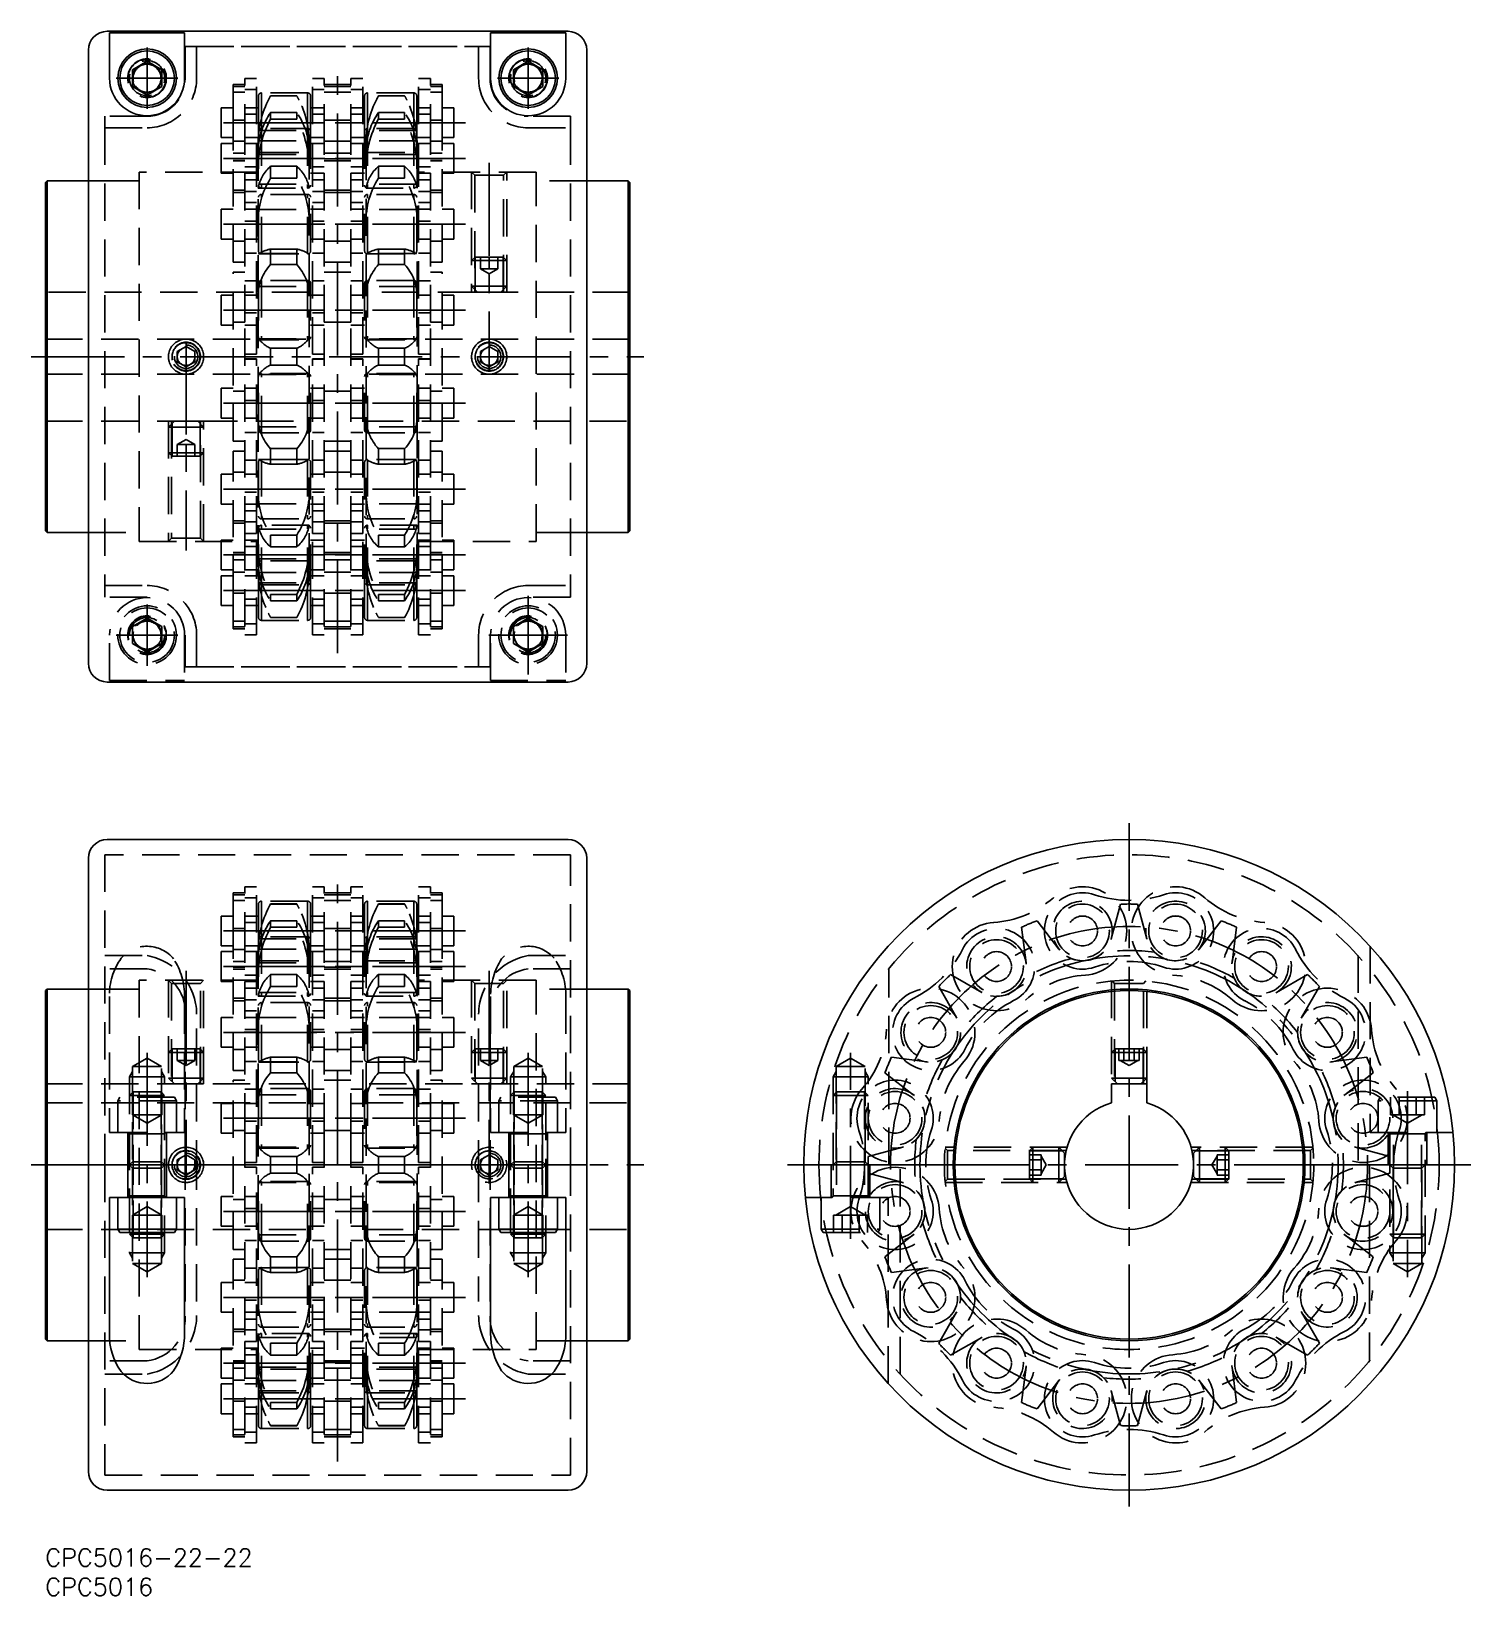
# Model space of a CAD drawing. Extents: x -2 to 243, y -8 to 259.
import ezdxf

# ---------------------------------------------------------------- set-up
doc = ezdxf.new("R2010")
doc.units = 0
doc.header["$LTSCALE"] = 0.5
doc.linetypes.add('CENTER', pattern=[50.8, 31.75, -6.35, 6.35, -6.35])
doc.linetypes.add('DASHED', pattern=[19.05, 12.7, -6.35])
for name, color, linetype in [('MSM_CENTER', 1, 'CENTER'), ('MSM_CONTINUOUS', 7, 'CONTINUOUS'), ('MSM_DASHED', 4, 'DASHED'), ('MSM_PART_NUMBER', 7, 'CONTINUOUS')]:
    doc.layers.add(name, color=color, linetype=linetype)
doc.styles.get("Standard").update_dxf_attribs({"font": 'txt.shx', "height": 3, "bigfont": 'bigfont.shx'})

msp = doc.modelspace()

# ---------------------------------------------------------------- texts
at = {"layer": 'MSM_PART_NUMBER'}
for s, p in [('CPC5016-22-22', (0, -3)), ('CPC5016', (0, -8))]:
    msp.add_text(s, height=3, dxfattribs=at).set_placement(p)

# ---------------------------------------------------------------- linework, layer by layer
at = {"layer": 'MSM_CENTER'}
for p, q in [((17.35, 256.1), (17.35, 245.6)), ((49.85, 152.75), (49.85, 253.95)), ((82.35, 256.1), (82.35, 245.6)), ((12.1, 250.85), (22.6, 250.85)), ((77.1, 250.85), (87.6, 250.85)), ((71.68, 243.26), (28.01, 243.26)), ((33.93, 243.26), (36.13, 243.26)), ((47.67, 243.26), (45.47, 243.26)), ((52.03, 243.26), (54.23, 243.26)), ((65.77, 243.26), (63.57, 243.26)), ((71.68, 237.18), (28.01, 237.18)), ((33.93, 237.18), (36.13, 237.18)), ((47.67, 237.18), (45.47, 237.18)), ((52.03, 237.18), (54.23, 237.18)), ((65.77, 237.18), (63.57, 237.18)), ((75.7, 236.43), (75.7, 200.77)), ((71.68, 225.96), (28.01, 225.96)), ((33.93, 225.96), (36.13, 225.96)), ((47.67, 225.96), (45.47, 225.96)), ((52.03, 225.96), (54.23, 225.96)), ((65.77, 225.96), (63.57, 225.96)), ((71.68, 211.29), (28.01, 211.29)), ((33.93, 211.29), (36.13, 211.29)), ((47.67, 211.29), (45.47, 211.29)), ((52.03, 211.29), (54.23, 211.29)), ((65.77, 211.29), (63.57, 211.29)), ((24, 205.93), (24, 170.28)), ((-2.4, 203.35), (102.1, 203.35)), ((71.68, 195.41), (28.01, 195.41)), ((33.93, 195.42), (36.13, 195.42)), ((47.67, 195.42), (45.47, 195.42)), ((52.03, 195.42), (54.23, 195.42)), ((65.77, 195.42), (63.57, 195.42)), ((71.68, 180.75), (28.01, 180.75)), ((33.93, 180.75), (36.13, 180.75)), ((47.67, 180.75), (45.47, 180.75)), ((52.03, 180.75), (54.23, 180.75)), ((65.77, 180.75), (63.57, 180.75)), ((71.68, 169.52), (28.01, 169.52)), ((33.93, 169.52), (36.13, 169.52)), ((47.67, 169.52), (45.47, 169.52)), ((52.03, 169.52), (54.23, 169.52)), ((65.77, 169.52), (63.57, 169.52)), ((71.68, 163.45), (28.01, 163.45)), ((33.93, 163.45), (36.13, 163.45)), ((47.67, 163.45), (45.47, 163.45)), ((52.03, 163.45), (54.23, 163.45)), ((65.77, 163.45), (63.57, 163.45)), ((17.35, 161.1), (17.35, 150.6)), ((82.35, 162.57), (82.35, 149.13)), ((12.1, 155.85), (22.6, 155.85)), ((75.63, 155.85), (89.07, 155.85)), ((184.85, 7.22), (184.85, 123.77)), ((49.85, 14.89), (49.85, 116.09)), ((71.68, 105.39), (28.01, 105.39)), ((33.93, 105.4), (36.13, 105.4)), ((47.67, 105.4), (45.47, 105.4)), ((52.03, 105.4), (54.23, 105.4)), ((65.77, 105.4), (63.57, 105.4)), ((71.68, 99.32), (28.01, 99.32)), ((33.93, 99.32), (36.13, 99.32)), ((47.67, 99.32), (45.47, 99.32)), ((52.03, 99.32), (54.23, 99.32)), ((65.77, 99.32), (63.57, 99.32)), ((24, 98.57), (24, 62.99)), ((75.7, 98.57), (75.7, 62.34)), ((71.68, 88.09), (28.01, 88.09)), ((33.93, 88.1), (36.13, 88.1)), ((47.67, 88.1), (45.47, 88.1)), ((52.03, 88.1), (54.23, 88.1)), ((65.77, 88.1), (63.57, 88.1)), ((17.35, 84.62), (17.35, 46.36)), ((82.35, 84.62), (82.35, 46.36)), ((137.35, 52.89), (137.35, 84.62)), ((232.35, 78.09), (232.35, 46.36)), ((71.68, 73.43), (28.01, 73.43)), ((33.93, 73.43), (36.13, 73.43)), ((47.67, 73.43), (45.47, 73.43)), ((52.03, 73.43), (54.23, 73.43)), ((65.77, 73.43), (63.57, 73.43)), ((-2.4, 65.49), (102.1, 65.49)), ((126.57, 65.49), (243.12, 65.49)), ((71.68, 57.55), (28.01, 57.55)), ((33.93, 57.56), (36.13, 57.56)), ((47.67, 57.56), (45.47, 57.56)), ((52.03, 57.56), (54.23, 57.56)), ((65.77, 57.56), (63.57, 57.56)), ((71.68, 42.89), (28.01, 42.89)), ((33.93, 42.89), (36.13, 42.89)), ((47.67, 42.89), (45.47, 42.89)), ((52.03, 42.89), (54.23, 42.89)), ((65.77, 42.89), (63.57, 42.89)), ((71.68, 31.66), (28.01, 31.66)), ((33.93, 31.66), (36.13, 31.66)), ((47.67, 31.66), (45.47, 31.66)), ((52.03, 31.66), (54.23, 31.66)), ((65.77, 31.66), (63.57, 31.66)), ((71.68, 25.59), (28.01, 25.59)), ((33.93, 25.59), (36.13, 25.59)), ((47.67, 25.59), (45.47, 25.59)), ((52.03, 25.59), (54.23, 25.59)), ((65.77, 25.59), (63.57, 25.59))]:
    msp.add_line(p, q, dxfattribs=at)
for radius in [40.68, 35.67]:
    msp.add_circle((184.85, 65.49), radius, dxfattribs=at)
at = {"layer": 'MSM_CONTINUOUS'}
for p, q in [((89.15, 258.85), (10.55, 258.85)), ((89.15, 258.85), (10.55, 258.85)), ((10.95, 250.85), (10.95, 258.57)), ((10.95, 258.57), (23.75, 258.57)), ((23.75, 258.57), (23.75, 250.85)), ((75.95, 250.85), (75.95, 258.57)), ((75.95, 258.57), (88.75, 258.57)), ((88.75, 258.57), (88.75, 250.85)), ((7.35, 151.05), (7.35, 255.65)), ((14.85, 252.3), (17.35, 253.74)), ((17.35, 253.74), (19.85, 252.3)), ((79.85, 252.3), (82.35, 253.74)), ((82.35, 253.74), (84.85, 252.3)), ((92.35, 151.05), (92.35, 255.65)), ((14.85, 249.41), (14.85, 252.3)), ((19.85, 252.3), (19.85, 249.41)), ((79.85, 249.41), (79.85, 252.3)), ((84.85, 252.3), (84.85, 249.41)), ((17.35, 247.97), (14.85, 249.41)), ((19.85, 249.41), (17.35, 247.97)), ((82.35, 247.97), (79.85, 249.41)), ((84.85, 249.41), (82.35, 247.97)), ((0.28, 233.35), (0, 233.07)), ((0, 233.07), (0, 173.63)), ((0.28, 233.35), (0.28, 173.35)), ((7.35, 233.35), (0.28, 233.35)), ((99.42, 233.35), (92.35, 233.35)), ((99.7, 233.07), (99.42, 233.35)), ((99.42, 173.35), (99.42, 233.35)), ((99.7, 173.63), (99.7, 233.07)), ((0, 173.63), (0.28, 173.35)), ((99.42, 173.35), (99.7, 173.63)), ((0.28, 173.35), (7.35, 173.35)), ((92.35, 173.35), (99.42, 173.35)), ((89.15, 147.85), (10.55, 147.85)), ((89.15, 147.85), (10.55, 147.85)), ((89.15, 120.99), (10.55, 120.99)), ((7.35, 65.49), (7.35, 117.79)), ((92.35, 65.49), (92.35, 117.79)), ((0.28, 95.49), (0, 95.21)), ((0, 95.21), (0, 35.77)), ((7.35, 95.49), (0.28, 95.49)), ((0.28, 95.49), (0.28, 35.49)), ((99.42, 95.49), (92.35, 95.49)), ((99.7, 95.21), (99.42, 95.49)), ((99.42, 35.49), (99.42, 95.49)), ((99.7, 35.77), (99.7, 95.21)), ((187.85, 79.29), (181.85, 79.29)), ((181.85, 79.29), (181.85, 76.07)), ((187.85, 76.07), (187.85, 79.29)), ((7.35, 65.49), (92.35, 65.49)), ((7.35, 13.19), (7.35, 65.49)), ((7.35, 65.49), (92.35, 65.49)), ((92.35, 13.19), (92.35, 65.49)), ((154.85, 65.49), (129.35, 65.49)), ((154.85, 65.49), (129.35, 65.49)), ((214.85, 65.49), (240.35, 65.49)), ((214.85, 65.49), (240.35, 65.49)), ((10.95, 36.79), (10.95, 59.94)), ((10.95, 59.94), (23.75, 59.94)), ((12.35, 59.94), (12.35, 54.54)), ((22.35, 54.54), (22.35, 59.94)), ((23.75, 59.94), (23.75, 36.79)), ((75.95, 36.79), (75.95, 59.94)), ((75.95, 59.94), (88.75, 59.94)), ((77.35, 59.94), (77.35, 54.54)), ((87.35, 54.54), (87.35, 59.94)), ((88.75, 59.94), (88.75, 36.79)), ((12.35, 54.54), (12.7, 53.94)), ((12.35, 54.54), (22.35, 54.54)), ((12.7, 53.94), (22, 53.94)), ((22, 53.94), (22.35, 54.54)), ((77.35, 54.54), (77.7, 53.94)), ((77.35, 54.54), (87.35, 54.54)), ((77.7, 53.94), (87, 53.94)), ((87, 53.94), (87.35, 54.54)), ((0, 35.77), (0.28, 35.49)), ((0.28, 35.49), (7.35, 35.49)), ((92.35, 35.49), (99.42, 35.49)), ((99.42, 35.49), (99.7, 35.77)), ((10.55, 9.99), (89.15, 9.99))]:
    msp.add_line(p, q, dxfattribs=at)
for centre, radius in [((17.35, 250.85), 5), ((17.35, 250.85), 4.65), ((82.35, 250.85), 5), ((82.35, 250.85), 4.65), ((17.35, 250.85), 2.5), ((82.35, 250.85), 2.5), ((184.85, 65.49), 30), ((184.85, 65.49), 29.72)]:
    msp.add_circle(centre, radius, dxfattribs=at)
for centre, radius, start, end in [((10.55, 255.65), 3.2, 90, 180), ((10.55, 255.65), 3.2, 90, 180), ((89.15, 255.65), 3.2, 0, 90), ((89.15, 255.65), 3.2, 0, 90), ((17.35, 250.85), 6.4, 180, 0), ((82.35, 250.85), 6.4, 180, 0), ((10.55, 151.05), 3.2, 180, 270), ((10.55, 151.05), 3.2, 180, 270), ((89.15, 151.05), 3.2, 270, 0), ((89.15, 151.05), 3.2, 270, 0), ((10.55, 117.79), 3.2, 90, 180), ((89.15, 117.79), 3.2, 0, 90), ((184.85, 65.49), 55.5, 0, 180), ((184.85, 65.49), 11, 105.8266, 74.1734), ((184.85, 65.49), 55.5, 180, 0), ((21.34, 36.37), 10.4, 177.6992, 216.0256), ((12.25, 36.66), 11.5, 326.7928, 0.6051), ((87.45, 36.66), 11.5, 179.3949, 213.2072), ((87.45, 36.66), 11.5, 179.3949, 213.2072), ((78.36, 36.37), 10.4, 323.9744, 2.3008), ((78.36, 36.37), 10.4, 323.9744, 2.3008), ((17.35, 34.01), 5.81, 220.3772, 321.1166), ((82.35, 34.01), 5.81, 218.8834, 319.6228), ((82.35, 34.01), 5.81, 218.8834, 319.6228), ((10.55, 13.19), 3.2, 180, 270), ((89.15, 13.19), 3.2, 270, 0)]:
    msp.add_arc(centre, radius, start, end, dxfattribs=at)
at = {"layer": 'MSM_DASHED'}
for p, q in [((23.85, 256.25), (23.85, 250.85)), ((23.85, 256.25), (75.85, 256.25)), ((25.8, 250.85), (25.8, 256.25)), ((25.8, 256.25), (73.9, 256.25)), ((73.9, 256.25), (73.9, 250.85)), ((75.85, 250.85), (75.85, 256.25)), ((34.03, 249.76), (32.03, 249.76)), ((32.03, 243.69), (32.03, 249.76)), ((32.03, 249.43), (34.03, 249.43)), ((32.03, 248.47), (34.03, 248.47)), ((36.03, 250.8), (34.03, 250.8)), ((34.03, 240.09), (34.03, 250.8)), ((36.03, 250.8), (34.03, 250.8)), ((36.03, 248.92), (34.03, 248.92)), ((36.03, 248.92), (34.03, 248.92)), ((36.03, 233.5), (36.03, 250.8)), ((36.86, 242.26), (36.86, 248.34)), ((44.74, 248.34), (36.86, 248.34)), ((44.74, 242.26), (44.74, 248.34)), ((47.57, 250.8), (45.57, 250.8)), ((45.57, 233.5), (45.57, 250.8)), ((47.57, 250.8), (45.57, 250.8)), ((45.57, 248.92), (47.57, 248.92)), ((45.57, 248.92), (47.57, 248.92)), ((47.57, 240.09), (47.57, 250.8)), ((52.13, 249.76), (47.57, 249.76)), ((47.57, 249.43), (52.13, 249.43)), ((47.57, 248.47), (52.13, 248.47)), ((54.13, 250.8), (52.13, 250.8)), ((52.13, 240.09), (52.13, 250.8)), ((54.13, 250.8), (52.13, 250.8)), ((54.13, 248.92), (52.13, 248.92)), ((54.13, 248.92), (52.13, 248.92)), ((54.13, 233.5), (54.13, 250.8)), ((62.84, 248.34), (54.96, 248.34)), ((54.96, 242.26), (54.96, 248.34)), ((62.84, 242.26), (62.84, 248.34)), ((65.67, 250.8), (63.67, 250.8)), ((63.67, 233.5), (63.67, 250.8)), ((65.67, 250.8), (63.67, 250.8)), ((63.67, 248.92), (65.67, 248.92)), ((63.67, 248.92), (65.67, 248.92)), ((65.67, 240.09), (65.67, 250.8)), ((67.67, 249.76), (65.67, 249.76)), ((67.67, 249.43), (65.67, 249.43)), ((65.67, 248.47), (67.67, 248.47)), ((67.67, 243.69), (67.67, 249.76)), ((30, 240.71), (30, 245.8)), ((32.03, 245.8), (30, 245.8)), ((36.36, 245.8), (34.03, 245.8)), ((36.03, 245.8), (34.03, 245.8)), ((36.36, 241.76), (36.36, 247.84)), ((42.87, 247.85), (38.43, 247.85)), ((38.43, 247.85), (38.43, 247.83)), ((42.87, 247.83), (38.43, 247.83)), ((42.87, 247.85), (42.87, 247.83)), ((45.24, 241.76), (45.24, 247.84)), ((47.57, 245.8), (45.24, 245.8)), ((47.57, 245.8), (45.57, 245.8)), ((54.46, 245.8), (52.13, 245.8)), ((54.13, 245.8), (52.13, 245.8)), ((54.46, 241.76), (54.46, 247.84)), ((61.27, 247.85), (56.83, 247.85)), ((56.83, 247.83), (56.83, 247.85)), ((61.27, 247.83), (56.83, 247.83)), ((61.27, 247.83), (61.27, 247.85)), ((63.34, 241.76), (63.34, 247.84)), ((65.67, 245.8), (63.34, 245.8)), ((65.67, 245.8), (63.67, 245.8)), ((69.7, 245.8), (67.67, 245.8)), ((69.7, 240.71), (69.7, 245.8)), ((10.15, 242.4), (10.15, 244.35)), ((17.35, 244.35), (10.15, 244.35)), ((34.03, 243.69), (32.03, 243.69)), ((32.03, 219.45), (32.03, 243.69)), ((36.03, 244.7), (34.03, 244.7)), ((36.03, 244.7), (34.03, 244.7)), ((38.43, 244.99), (42.87, 244.99)), ((38.43, 244.99), (38.43, 243.89)), ((42.87, 243.89), (38.43, 243.89)), ((42.87, 244.99), (42.87, 243.89)), ((45.57, 244.7), (47.57, 244.7)), ((45.57, 244.7), (47.57, 244.7)), ((52.13, 243.69), (47.57, 243.69)), ((54.13, 244.7), (52.13, 244.7)), ((54.13, 244.7), (52.13, 244.7)), ((56.83, 244.99), (61.27, 244.99)), ((56.83, 243.89), (56.83, 244.99)), ((61.27, 243.89), (56.83, 243.89)), ((61.27, 243.89), (61.27, 244.99)), ((63.67, 244.7), (65.67, 244.7)), ((63.67, 244.7), (65.67, 244.7)), ((67.67, 243.69), (65.67, 243.69)), ((67.67, 219.45), (67.67, 243.69)), ((89.55, 244.35), (82.35, 244.35)), ((89.55, 244.35), (89.55, 242.4)), ((10.15, 242.4), (10.15, 162.35)), ((10.15, 242.4), (17.35, 242.4)), ((30, 240.71), (32.03, 240.71)), ((34.03, 240.71), (36.36, 240.71)), ((34.03, 240.71), (36.03, 240.71)), ((36.33, 240.7), (36.35, 241.08)), ((36.35, 241.08), (36.44, 241.93)), ((36.36, 241.76), (36.36, 232.6)), ((36.46, 242.06), (36.44, 241.93)), ((36.44, 241.93), (44.86, 241.93)), ((44.74, 242.26), (36.86, 242.26)), ((36.86, 242.26), (36.86, 232.1)), ((44.74, 242.26), (44.74, 232.1)), ((44.81, 242.25), (44.76, 242.58)), ((44.86, 241.93), (44.81, 242.25)), ((45.24, 241.76), (45.24, 232.6)), ((45.24, 240.71), (47.57, 240.71)), ((45.57, 240.71), (47.57, 240.71)), ((52.13, 240.71), (54.46, 240.71)), ((52.13, 240.71), (54.13, 240.71)), ((54.46, 241.76), (54.46, 232.6)), ((54.89, 242.25), (54.84, 241.93)), ((63.26, 241.93), (54.84, 241.93)), ((54.94, 242.57), (54.89, 242.25)), ((62.84, 242.26), (54.96, 242.26)), ((54.96, 242.26), (54.96, 232.1)), ((62.84, 242.26), (62.84, 232.1)), ((63.26, 241.93), (63.24, 242.05)), ((63.34, 241.76), (63.34, 232.6)), ((63.34, 241.15), (63.37, 240.7)), ((63.34, 240.71), (65.67, 240.71)), ((63.67, 240.71), (65.67, 240.71)), ((67.67, 240.71), (69.7, 240.71)), ((82.35, 242.4), (89.55, 242.4)), ((89.55, 242.4), (89.55, 162.35)), ((30, 234.64), (30, 239.73)), ((32.03, 239.73), (30, 239.73)), ((32.03, 240.09), (34.03, 240.09)), ((34.03, 238.04), (32.03, 238.04)), ((34.03, 209.23), (34.03, 240.09)), ((36.36, 239.73), (34.03, 239.73)), ((36.03, 239.73), (34.03, 239.73)), ((36.3, 239.91), (36.3, 239.65)), ((36.3, 239.72), (36.31, 192.86)), ((36.3, 238.18), (45, 238.18)), ((36.35, 236.93), (36.44, 237.83)), ((36.38, 239.68), (36.36, 239.54)), ((36.44, 240.15), (36.38, 239.68)), ((36.44, 240.15), (44.86, 240.15)), ((36.44, 237.83), (44.86, 237.83)), ((36.86, 238.18), (44.74, 238.18)), ((44.86, 237.83), (44.76, 238.5)), ((45, 239.91), (45, 166.79)), ((47.57, 239.73), (45.24, 239.73)), ((47.57, 239.73), (45.57, 239.73)), ((47.57, 240.09), (52.13, 240.09)), ((47.57, 209.23), (47.57, 240.09)), ((52.13, 238.04), (47.57, 238.04)), ((52.13, 209.23), (52.13, 240.09)), ((54.46, 239.73), (52.13, 239.73)), ((54.13, 239.73), (52.13, 239.73)), ((54.7, 166.79), (54.7, 239.91)), ((54.7, 238.18), (63.4, 238.18)), ((63.26, 240.15), (54.84, 240.15)), ((54.94, 238.49), (54.84, 237.83)), ((63.26, 237.83), (54.84, 237.83)), ((54.96, 238.18), (62.84, 238.18)), ((63.32, 239.67), (63.26, 240.15)), ((63.35, 239.49), (63.32, 239.67)), ((65.67, 239.73), (63.34, 239.73)), ((63.4, 239.65), (63.4, 239.91)), ((63.4, 213.22), (63.4, 239.72)), ((65.67, 239.73), (63.67, 239.73)), ((67.67, 240.09), (65.67, 240.09)), ((65.67, 209.23), (65.67, 240.09)), ((67.67, 238.04), (65.67, 238.04)), ((69.7, 239.73), (67.67, 239.73)), ((69.7, 234.64), (69.7, 239.73)), ((16, 234.85), (16, 171.85)), ((36.3, 234.85), (16, 234.85)), ((32.03, 237.08), (34.03, 237.08)), ((32.03, 236.75), (34.03, 236.75)), ((36.03, 235.73), (34.03, 235.73)), ((36.03, 235.73), (34.03, 235.73)), ((38.43, 235.82), (42.87, 235.82)), ((38.43, 235.82), (38.43, 233.79)), ((42.87, 235.82), (42.87, 233.79)), ((45.57, 235.73), (47.57, 235.73)), ((45.57, 235.73), (47.57, 235.73)), ((47.57, 237.08), (52.13, 237.08)), ((47.57, 236.75), (52.13, 236.75)), ((54.13, 235.73), (52.13, 235.73)), ((54.13, 235.73), (52.13, 235.73)), ((56.83, 235.82), (61.27, 235.82)), ((56.83, 233.79), (56.83, 235.82)), ((61.27, 233.79), (61.27, 235.82)), ((83.7, 234.85), (63.4, 234.85)), ((63.67, 235.73), (65.67, 235.73)), ((63.67, 235.73), (65.67, 235.73)), ((67.67, 237.08), (65.67, 237.08)), ((65.67, 236.75), (67.67, 236.75)), ((72.7, 234.85), (72.7, 214.35)), ((72.7, 234.85), (73.24, 234.31)), ((78.16, 234.31), (78.7, 234.85)), ((78.7, 214.35), (78.7, 234.85)), ((83.7, 171.85), (83.7, 234.85)), ((7.35, 233.35), (10.15, 233.35)), ((7.35, 233.35), (10.15, 233.35)), ((16, 233.35), (7.35, 233.35)), ((30, 234.64), (32.03, 234.64)), ((34.03, 234.64), (36.36, 234.64)), ((34.03, 234.64), (36.03, 234.64)), ((36.03, 233.5), (34.03, 233.5)), ((36.03, 233.5), (34.03, 233.5)), ((36.03, 203.75), (36.03, 233.5)), ((36.44, 232.77), (44.86, 232.77)), ((42.87, 233.79), (38.43, 233.79)), ((45, 232.1), (44.99, 232.17)), ((45.24, 234.64), (47.57, 234.64)), ((45.57, 234.64), (47.57, 234.64)), ((47.57, 233.5), (45.57, 233.5)), ((45.57, 203.75), (45.57, 233.5)), ((47.57, 233.5), (45.57, 233.5)), ((52.13, 234.64), (54.46, 234.64)), ((52.13, 234.64), (54.13, 234.64)), ((54.13, 233.5), (52.13, 233.5)), ((54.13, 233.5), (52.13, 233.5)), ((54.13, 203.75), (54.13, 233.5)), ((63.26, 232.77), (54.84, 232.77)), ((61.27, 233.79), (56.83, 233.79)), ((63.34, 234.64), (65.67, 234.64)), ((63.67, 234.64), (65.67, 234.64)), ((65.67, 233.5), (63.67, 233.5)), ((63.67, 203.75), (63.67, 233.5)), ((65.67, 233.5), (63.67, 233.5)), ((67.67, 234.64), (69.7, 234.64)), ((73.24, 234.31), (73.24, 214.35)), ((78.16, 234.31), (73.24, 234.31)), ((78.16, 214.35), (78.16, 234.31)), ((92.35, 233.35), (83.7, 233.35)), ((89.55, 233.35), (92.35, 233.35)), ((89.55, 233.35), (92.35, 233.35)), ((32.03, 231.77), (34.03, 231.77)), ((32.03, 231.36), (34.03, 231.36)), ((36.03, 231.52), (34.03, 231.52)), ((36.03, 231.51), (34.03, 231.51)), ((34.03, 229.64), (36.03, 229.64)), ((34.03, 229.64), (36.03, 229.64)), ((36.3, 232.1), (45, 232.1)), ((36.36, 221.38), (36.36, 230.54)), ((44.74, 231.04), (36.86, 231.04)), ((36.86, 220.88), (36.86, 231.04)), ((44.74, 220.88), (44.74, 231.04)), ((45.24, 221.38), (45.24, 230.54)), ((45.57, 231.52), (47.57, 231.52)), ((45.57, 231.51), (47.57, 231.51)), ((45.57, 229.64), (47.57, 229.64)), ((45.57, 229.64), (47.57, 229.64)), ((47.57, 231.77), (52.13, 231.77)), ((47.57, 231.36), (52.13, 231.36)), ((54.13, 231.52), (52.13, 231.52)), ((54.13, 231.51), (52.13, 231.51)), ((52.13, 229.64), (54.13, 229.64)), ((52.13, 229.64), (54.13, 229.64)), ((54.46, 221.38), (54.46, 230.54)), ((54.7, 232.1), (63.4, 232.1)), ((62.84, 231.04), (54.96, 231.04)), ((54.96, 220.88), (54.96, 231.04)), ((62.84, 220.88), (62.84, 231.04)), ((63.34, 221.38), (63.34, 230.54)), ((63.67, 231.52), (65.67, 231.52)), ((63.67, 231.51), (65.67, 231.51)), ((63.67, 229.64), (65.67, 229.64)), ((63.67, 229.64), (65.67, 229.64)), ((67.67, 231.77), (65.67, 231.77)), ((67.67, 231.36), (65.67, 231.36)), ((30, 223.41), (30, 228.5)), ((32.03, 228.5), (30, 228.5)), ((36.03, 228.5), (34.03, 228.5)), ((36.03, 228.5), (34.03, 228.5)), ((36.36, 228.5), (36.03, 228.5)), ((36.35, 227.66), (36.44, 228.48)), ((36.44, 228.48), (44.86, 228.48)), ((44.86, 228.48), (44.76, 229.07)), ((45.57, 228.5), (45.24, 228.5)), ((47.57, 228.5), (45.57, 228.5)), ((47.57, 228.5), (45.57, 228.5)), ((54.13, 228.5), (52.13, 228.5)), ((54.13, 228.5), (52.13, 228.5)), ((54.46, 228.5), (54.13, 228.5)), ((54.94, 229.06), (54.84, 228.48)), ((63.26, 228.48), (54.84, 228.48)), ((63.67, 228.5), (63.34, 228.5)), ((65.67, 228.5), (63.67, 228.5)), ((65.67, 228.5), (63.67, 228.5)), ((69.7, 228.5), (67.67, 228.5)), ((69.7, 223.41), (69.7, 228.5)), ((36.03, 226.44), (34.03, 226.44)), ((36.03, 226.44), (34.03, 226.44)), ((45.57, 226.44), (47.57, 226.44)), ((45.57, 226.44), (47.57, 226.44)), ((54.13, 226.44), (52.13, 226.44)), ((54.13, 226.44), (52.13, 226.44)), ((63.67, 226.44), (65.67, 226.44)), ((63.67, 226.44), (65.67, 226.44)), ((30, 223.41), (32.03, 223.41)), ((32.03, 223.05), (34.03, 223.05)), ((34.03, 223.41), (36.03, 223.41)), ((34.03, 223.41), (36.03, 223.41)), ((36.03, 223.41), (36.36, 223.41)), ((38.43, 221.7), (42.87, 221.7)), ((38.43, 221.7), (38.43, 219.05)), ((42.87, 221.7), (42.87, 219.05)), ((45.24, 223.41), (45.57, 223.41)), ((45.57, 223.41), (47.57, 223.41)), ((45.57, 223.41), (47.57, 223.41)), ((47.57, 223.05), (52.13, 223.05)), ((52.13, 223.41), (54.13, 223.41)), ((52.13, 223.41), (54.13, 223.41)), ((54.13, 223.41), (54.46, 223.41)), ((56.83, 221.7), (61.27, 221.7)), ((56.83, 219.05), (56.83, 221.7)), ((61.27, 219.05), (61.27, 221.7)), ((63.34, 223.41), (63.67, 223.41)), ((63.67, 223.41), (65.67, 223.41)), ((63.67, 223.41), (65.67, 223.41)), ((67.67, 223.05), (65.67, 223.05)), ((67.67, 223.41), (69.7, 223.41)), ((32.03, 219.45), (34.03, 219.45)), ((36.03, 220.98), (34.03, 220.98)), ((36.03, 220.98), (34.03, 220.98)), ((36.44, 220.92), (36.37, 220.88)), ((36.38, 220.88), (44.92, 220.88)), ((36.44, 220.92), (44.86, 220.92)), ((36.86, 220.88), (44.74, 220.88)), ((42.87, 219.05), (38.43, 219.05)), ((44.91, 220.88), (44.86, 220.92)), ((44.93, 220.88), (44.91, 220.88)), ((44.97, 220.92), (44.96, 220.9)), ((45.57, 220.98), (47.57, 220.98)), ((45.57, 220.98), (47.57, 220.98)), ((47.57, 219.45), (52.13, 219.45)), ((54.13, 220.98), (52.13, 220.98)), ((54.13, 220.98), (52.13, 220.98)), ((54.76, 220.88), (54.73, 220.92)), ((54.81, 220.89), (54.77, 220.88)), ((54.78, 220.88), (63.32, 220.88)), ((54.84, 220.92), (54.81, 220.89)), ((63.26, 220.92), (54.84, 220.92)), ((54.96, 220.88), (62.84, 220.88)), ((61.27, 219.05), (56.83, 219.05)), ((63.33, 220.88), (63.26, 220.92)), ((63.67, 220.98), (65.67, 220.98)), ((63.67, 220.98), (65.67, 220.98)), ((65.67, 219.45), (67.67, 219.45)), ((73.31, 220.35), (72.7, 219.74)), ((78.7, 219.74), (72.7, 219.74)), ((78.09, 220.35), (73.31, 220.35)), ((73.31, 220.35), (73.31, 214.74)), ((74.2, 218.35), (74.2, 220.35)), ((75.7, 218.35), (75.7, 220.35)), ((77.2, 218.35), (77.2, 220.35)), ((78.7, 219.74), (78.09, 220.35)), ((78.09, 220.35), (78.09, 214.74)), ((32.03, 188.91), (32.03, 217.79)), ((34.03, 217.79), (32.03, 217.79)), ((36.03, 216.27), (34.03, 216.27)), ((36.03, 216.26), (34.03, 216.26)), ((36.86, 216.37), (36.86, 206.21)), ((44.74, 216.37), (36.86, 216.37)), ((44.74, 216.37), (44.74, 206.21)), ((45.57, 216.27), (47.57, 216.27)), ((45.57, 216.26), (47.57, 216.26)), ((52.13, 217.79), (47.57, 217.79)), ((54.13, 216.27), (52.13, 216.27)), ((54.13, 216.26), (52.13, 216.26)), ((54.96, 216.37), (54.96, 206.21)), ((62.84, 216.37), (54.96, 216.37)), ((62.84, 216.37), (62.84, 206.21)), ((63.67, 216.27), (65.67, 216.27)), ((63.67, 216.26), (65.67, 216.26)), ((67.67, 217.79), (65.67, 217.79)), ((67.67, 188.91), (67.67, 217.79)), ((74.2, 218.35), (77.2, 218.35)), ((74.2, 218.35), (75.7, 217.49)), ((75.7, 217.49), (77.2, 218.35)), ((45, 214.35), (0, 214.35)), ((30, 208.74), (30, 213.83)), ((32.03, 213.83), (30, 213.83)), ((36.36, 213.83), (34.03, 213.83)), ((36.03, 213.83), (34.03, 213.83)), ((36.3, 213.22), (36.31, 213.84)), ((36.35, 214.7), (36.44, 215.31)), ((36.36, 215.87), (36.36, 206.71)), ((36.44, 215.31), (44.86, 215.31)), ((45.24, 215.87), (45.24, 206.71)), ((47.57, 213.83), (45.24, 213.83)), ((47.57, 213.83), (45.57, 213.83)), ((54.46, 213.83), (52.13, 213.83)), ((54.13, 213.83), (52.13, 213.83)), ((54.46, 215.87), (54.46, 206.71)), ((73.27, 214.35), (54.7, 214.35)), ((63.26, 215.31), (54.84, 215.31)), ((63.34, 215.87), (63.34, 206.71)), ((65.67, 213.83), (63.34, 213.83)), ((63.4, 166.98), (63.39, 213.84)), ((65.67, 213.83), (63.67, 213.83)), ((69.7, 213.83), (67.67, 213.83)), ((69.7, 208.74), (69.7, 213.83)), ((72.7, 215.35), (73.7, 214.35)), ((78.7, 215.35), (72.7, 215.35)), ((78.7, 214.35), (72.7, 214.35)), ((78.7, 214.35), (72.7, 214.35)), ((77.7, 214.35), (73.7, 214.35)), ((77.7, 214.35), (78.7, 215.35)), ((99.7, 214.35), (78.15, 214.35)), ((30, 208.74), (32.03, 208.74)), ((32.03, 209.23), (34.03, 209.23)), ((36.03, 210.8), (34.03, 210.8)), ((36.03, 210.8), (34.03, 210.8)), ((34.03, 173.21), (34.03, 209.23)), ((34.03, 208.74), (36.36, 208.74)), ((34.03, 208.74), (36.03, 208.74)), ((45.24, 208.74), (47.57, 208.74)), ((45.57, 210.8), (47.57, 210.8)), ((45.57, 210.8), (47.57, 210.8)), ((45.57, 208.74), (47.57, 208.74)), ((47.57, 209.23), (52.13, 209.23)), ((47.57, 173.21), (47.57, 209.23)), ((54.13, 210.8), (52.13, 210.8)), ((54.13, 210.8), (52.13, 210.8)), ((52.13, 173.21), (52.13, 209.23)), ((52.13, 208.74), (54.46, 208.74)), ((52.13, 208.74), (54.13, 208.74)), ((63.34, 208.74), (65.67, 208.74)), ((63.67, 210.8), (65.67, 210.8)), ((63.67, 210.8), (65.67, 210.8)), ((63.67, 208.74), (65.67, 208.74)), ((67.67, 209.23), (65.67, 209.23)), ((65.67, 173.21), (65.67, 209.23)), ((67.67, 208.74), (69.7, 208.74)), ((0, 206.35), (45, 206.35)), ((36.44, 206.39), (36.4, 206.48)), ((36.44, 206.39), (44.86, 206.39)), ((36.86, 206.21), (44.74, 206.21)), ((44.76, 206.22), (44.86, 206.39)), ((99.7, 206.35), (54.7, 206.35)), ((63.26, 206.39), (54.84, 206.39)), ((54.84, 206.39), (54.94, 206.21)), ((54.96, 206.21), (62.84, 206.21)), ((63.29, 206.48), (63.26, 206.39)), ((24, 205.08), (22.5, 204.22)), ((22.5, 202.49), (22.5, 204.22)), ((25.5, 204.22), (24, 205.08)), ((25.5, 202.49), (25.5, 204.22)), ((34.03, 203.75), (36.03, 203.75)), ((34.03, 203.75), (36.03, 203.75)), ((36.03, 202.96), (34.03, 202.96)), ((36.03, 202.95), (34.03, 202.95)), ((36.03, 202.95), (36.03, 202.96)), ((36.03, 173.21), (36.03, 202.95)), ((38.43, 204.79), (42.87, 204.79)), ((38.43, 204.79), (38.43, 201.92)), ((42.87, 204.79), (42.87, 201.92)), ((45.57, 203.75), (47.57, 203.75)), ((45.57, 203.75), (47.57, 203.75)), ((45.57, 202.95), (45.57, 202.96)), ((47.57, 202.96), (45.57, 202.96)), ((45.57, 173.21), (45.57, 202.95)), ((47.57, 202.95), (45.57, 202.95)), ((52.13, 203.75), (54.13, 203.75)), ((52.13, 203.75), (54.13, 203.75)), ((54.13, 202.96), (52.13, 202.96)), ((54.13, 202.95), (52.13, 202.95)), ((54.13, 202.95), (54.13, 202.96)), ((54.13, 173.21), (54.13, 202.95)), ((56.83, 204.79), (61.27, 204.79)), ((56.83, 201.92), (56.83, 204.79)), ((61.27, 201.92), (61.27, 204.79)), ((63.67, 203.75), (65.67, 203.75)), ((63.67, 203.75), (65.67, 203.75)), ((63.67, 202.95), (63.67, 202.96)), ((65.67, 202.96), (63.67, 202.96)), ((63.67, 173.21), (63.67, 202.95)), ((65.67, 202.95), (63.67, 202.95)), ((75.7, 205.08), (74.2, 204.22)), ((74.2, 204.22), (74.2, 202.49)), ((77.2, 204.22), (75.7, 205.08)), ((77.2, 204.22), (77.2, 202.49)), ((0, 200.35), (45, 200.35)), ((22.5, 202.49), (24, 201.62)), ((24, 201.62), (25.5, 202.49)), ((36.41, 200.23), (36.44, 200.32)), ((36.44, 200.32), (44.86, 200.32)), ((36.86, 190.33), (36.86, 200.49)), ((44.74, 200.49), (36.86, 200.49)), ((42.87, 201.92), (38.43, 201.92)), ((44.74, 190.33), (44.74, 200.49)), ((44.86, 200.32), (44.76, 200.5)), ((99.7, 200.35), (54.7, 200.35)), ((54.94, 200.49), (54.84, 200.32)), ((63.26, 200.32), (54.84, 200.32)), ((54.96, 190.33), (54.96, 200.49)), ((62.84, 200.49), (54.96, 200.49)), ((61.27, 201.92), (56.83, 201.92)), ((62.84, 190.33), (62.84, 200.49)), ((63.26, 200.32), (63.3, 200.22)), ((74.2, 202.49), (75.7, 201.62)), ((75.7, 201.62), (77.2, 202.49)), ((30, 192.87), (30, 197.96)), ((32.03, 197.96), (30, 197.96)), ((32.03, 197.47), (34.03, 197.47)), ((36.03, 197.96), (34.03, 197.96)), ((36.03, 197.96), (34.03, 197.96)), ((36.36, 197.96), (36.03, 197.96)), ((36.36, 190.83), (36.36, 199.99)), ((45.24, 190.83), (45.24, 199.99)), ((45.57, 197.96), (45.24, 197.96)), ((47.57, 197.96), (45.57, 197.96)), ((47.57, 197.96), (45.57, 197.96)), ((47.57, 197.47), (52.13, 197.47)), ((54.13, 197.96), (52.13, 197.96)), ((54.13, 197.96), (52.13, 197.96)), ((54.46, 197.96), (54.13, 197.96)), ((54.46, 190.83), (54.46, 199.99)), ((63.34, 190.83), (63.34, 199.99)), ((63.67, 197.96), (63.34, 197.96)), ((65.67, 197.96), (63.67, 197.96)), ((65.67, 197.96), (63.67, 197.96)), ((67.67, 197.47), (65.67, 197.47)), ((69.7, 197.96), (67.67, 197.96)), ((69.7, 192.87), (69.7, 197.96)), ((36.03, 195.9), (34.03, 195.9)), ((36.03, 195.9), (34.03, 195.9)), ((45.57, 195.9), (47.57, 195.9)), ((45.57, 195.9), (47.57, 195.9)), ((54.13, 195.9), (52.13, 195.9)), ((54.13, 195.9), (52.13, 195.9)), ((63.67, 195.9), (65.67, 195.9)), ((63.67, 195.9), (65.67, 195.9)), ((0, 192.35), (21.55, 192.35)), ((21, 192.35), (21, 171.85)), ((22, 192.35), (21, 191.35)), ((21, 192.35), (27, 192.35)), ((27, 192.35), (21, 192.35)), ((21.54, 192.35), (21.54, 172.39)), ((22, 192.35), (26, 192.35)), ((27, 191.35), (26, 192.35)), ((26.43, 192.35), (45, 192.35)), ((26.46, 172.39), (26.46, 192.36)), ((27, 171.85), (27, 192.35)), ((30, 192.87), (32.03, 192.87)), ((34.03, 192.87), (36.03, 192.87)), ((34.03, 192.87), (36.03, 192.87)), ((36.03, 192.87), (36.36, 192.87)), ((36.3, 193.48), (36.3, 166.98)), ((45.24, 192.87), (45.57, 192.87)), ((45.57, 192.87), (47.57, 192.87)), ((45.57, 192.87), (47.57, 192.87)), ((52.13, 192.87), (54.13, 192.87)), ((52.13, 192.87), (54.13, 192.87)), ((54.13, 192.87), (54.46, 192.87)), ((54.7, 192.35), (99.7, 192.35)), ((63.34, 192.87), (63.67, 192.87)), ((63.4, 193.48), (63.39, 192.87)), ((63.67, 192.87), (65.67, 192.87)), ((63.67, 192.87), (65.67, 192.87)), ((67.67, 192.87), (69.7, 192.87)), ((21, 191.35), (27, 191.35)), ((21.61, 186.35), (21.61, 191.97)), ((26.39, 186.35), (26.39, 191.97)), ((36.03, 190.44), (34.03, 190.44)), ((36.03, 190.44), (34.03, 190.44)), ((36.44, 191.39), (44.86, 191.39)), ((36.86, 190.33), (44.74, 190.33)), ((45.57, 190.44), (47.57, 190.44)), ((45.57, 190.44), (47.57, 190.44)), ((54.13, 190.44), (52.13, 190.44)), ((54.13, 190.44), (52.13, 190.44)), ((63.26, 191.39), (54.84, 191.39)), ((54.96, 190.33), (62.84, 190.33)), ((63.35, 192), (63.26, 191.39)), ((63.67, 190.44), (65.67, 190.44)), ((63.67, 190.44), (65.67, 190.44)), ((21, 186.97), (21.61, 186.35)), ((21, 186.97), (27, 186.97)), ((24, 189.22), (22.5, 188.35)), ((22.5, 188.35), (22.5, 186.35)), ((25.5, 188.35), (22.5, 188.35)), ((25.5, 188.35), (24, 189.22)), ((24, 188.35), (24, 186.35)), ((25.5, 188.35), (25.5, 186.35)), ((26.39, 186.35), (27, 186.97)), ((32.03, 188.91), (34.03, 188.91)), ((32.03, 163.02), (32.03, 187.25)), ((34.03, 187.25), (32.03, 187.25)), ((38.43, 187.66), (38.43, 185.01)), ((38.43, 187.66), (42.87, 187.66)), ((42.87, 187.66), (42.87, 185.01)), ((47.57, 188.91), (52.13, 188.91)), ((52.13, 187.25), (47.57, 187.25)), ((56.83, 185.01), (56.83, 187.66)), ((56.83, 187.66), (61.27, 187.66)), ((61.27, 185.01), (61.27, 187.66)), ((65.67, 188.91), (67.67, 188.91)), ((67.67, 187.25), (65.67, 187.25)), ((67.67, 163.02), (67.67, 187.25)), ((21.61, 186.35), (26.39, 186.35)), ((36.03, 185.72), (34.03, 185.72)), ((36.03, 185.72), (34.03, 185.72)), ((36.36, 185.33), (36.36, 176.17)), ((36.37, 185.83), (36.44, 185.79)), ((44.92, 185.83), (36.38, 185.83)), ((36.44, 185.79), (44.86, 185.79)), ((44.74, 185.83), (36.86, 185.83)), ((36.86, 185.83), (36.86, 175.67)), ((42.87, 185.01), (38.43, 185.01)), ((44.74, 185.83), (44.74, 175.67)), ((44.86, 185.79), (44.89, 185.82)), ((44.89, 185.82), (44.93, 185.83)), ((44.94, 185.83), (44.97, 185.78)), ((45.24, 185.33), (45.24, 176.17)), ((45.57, 185.72), (47.57, 185.72)), ((45.57, 185.72), (47.57, 185.72)), ((54.13, 185.72), (52.13, 185.72)), ((54.13, 185.72), (52.13, 185.72)), ((54.46, 185.33), (54.46, 176.17)), ((54.73, 185.78), (54.74, 185.81)), ((54.77, 185.83), (54.79, 185.82)), ((63.32, 185.83), (54.78, 185.83)), ((54.79, 185.82), (54.84, 185.79)), ((63.26, 185.79), (54.84, 185.79)), ((62.84, 185.83), (54.96, 185.83)), ((54.96, 185.83), (54.96, 175.67)), ((61.27, 185.01), (56.83, 185.01)), ((62.84, 185.83), (62.84, 175.67)), ((63.26, 185.79), (63.33, 185.83)), ((63.34, 185.33), (63.34, 176.17)), ((63.67, 185.72), (65.67, 185.72)), ((63.67, 185.72), (65.67, 185.72)), ((32.03, 183.29), (30, 183.29)), ((30, 178.2), (30, 183.29)), ((32.03, 183.66), (34.03, 183.66)), ((36.36, 183.29), (34.03, 183.29)), ((36.03, 183.29), (34.03, 183.29)), ((47.57, 183.29), (45.24, 183.29)), ((47.57, 183.29), (45.57, 183.29)), ((47.57, 183.66), (52.13, 183.66)), ((54.46, 183.29), (52.13, 183.29)), ((54.13, 183.29), (52.13, 183.29)), ((65.67, 183.29), (63.34, 183.29)), ((65.67, 183.29), (63.67, 183.29)), ((67.67, 183.66), (65.67, 183.66)), ((69.7, 183.29), (67.67, 183.29)), ((69.7, 178.2), (69.7, 183.29)), ((36.03, 180.26), (34.03, 180.26)), ((36.03, 180.26), (34.03, 180.26)), ((45.57, 180.26), (47.57, 180.26)), ((45.57, 180.26), (47.57, 180.26)), ((54.13, 180.26), (52.13, 180.26)), ((54.13, 180.26), (52.13, 180.26)), ((63.35, 179.04), (63.26, 178.22)), ((63.67, 180.26), (65.67, 180.26)), ((63.67, 180.26), (65.67, 180.26)), ((30, 178.2), (32.03, 178.2)), ((34.03, 178.2), (36.36, 178.2)), ((34.03, 178.2), (36.03, 178.2)), ((36.03, 177.06), (34.03, 177.06)), ((36.03, 177.06), (34.03, 177.06)), ((36.44, 178.22), (44.86, 178.22)), ((44.76, 177.64), (44.86, 178.22)), ((45.24, 178.2), (47.57, 178.2)), ((45.57, 178.2), (47.57, 178.2)), ((47.57, 177.06), (45.57, 177.06)), ((47.57, 177.06), (45.57, 177.06)), ((52.13, 178.2), (54.46, 178.2)), ((52.13, 178.2), (54.13, 178.2)), ((54.13, 177.06), (52.13, 177.06)), ((54.13, 177.06), (52.13, 177.06)), ((54.84, 178.22), (54.94, 177.64)), ((63.26, 178.22), (54.84, 178.22)), ((63.34, 178.2), (65.67, 178.2)), ((63.67, 178.2), (65.67, 178.2)), ((65.67, 177.06), (63.67, 177.06)), ((65.67, 177.06), (63.67, 177.06)), ((67.67, 178.2), (69.7, 178.2)), ((32.03, 175.34), (34.03, 175.34)), ((32.03, 174.93), (34.03, 174.93)), ((36.03, 175.19), (34.03, 175.19)), ((36.03, 175.19), (34.03, 175.19)), ((45, 174.6), (36.3, 174.6)), ((36.36, 164.94), (36.36, 174.1)), ((36.44, 173.93), (44.86, 173.93)), ((36.86, 175.67), (44.74, 175.67)), ((36.86, 164.44), (36.86, 174.6)), ((44.74, 164.44), (44.74, 174.6)), ((45.24, 164.94), (45.24, 174.1)), ((45.57, 175.19), (47.57, 175.19)), ((45.57, 175.19), (47.57, 175.19)), ((47.57, 175.34), (52.13, 175.34)), ((47.57, 174.93), (52.13, 174.93)), ((54.13, 175.19), (52.13, 175.19)), ((54.13, 175.19), (52.13, 175.19)), ((54.46, 164.94), (54.46, 174.1)), ((63.4, 174.6), (54.7, 174.6)), ((54.7, 174.6), (54.71, 174.54)), ((63.26, 173.93), (54.84, 173.93)), ((54.96, 175.67), (62.84, 175.67)), ((54.96, 164.44), (54.96, 174.6)), ((62.84, 164.44), (62.84, 174.6)), ((63.34, 164.94), (63.34, 174.1)), ((63.67, 175.19), (65.67, 175.19)), ((63.67, 175.19), (65.67, 175.19)), ((67.67, 175.34), (65.67, 175.34)), ((67.67, 174.93), (65.67, 174.93)), ((7.35, 173.35), (10.15, 173.35)), ((7.35, 173.35), (10.15, 173.35)), ((7.35, 173.35), (16, 173.35)), ((16, 171.85), (36.3, 171.85)), ((21.54, 172.39), (21, 171.85)), ((21.54, 172.39), (26.46, 172.39)), ((27, 171.85), (26.46, 172.39)), ((32.03, 172.07), (30, 172.07)), ((30, 166.98), (30, 172.07)), ((34.03, 173.21), (36.03, 173.21)), ((34.03, 173.21), (34.03, 155.91)), ((34.03, 173.21), (36.03, 173.21)), ((36.03, 172.07), (34.03, 172.07)), ((36.03, 172.07), (34.03, 172.07)), ((36.03, 170.97), (34.03, 170.97)), ((36.03, 170.97), (34.03, 170.97)), ((36.03, 155.91), (36.03, 173.21)), ((36.36, 172.07), (36.03, 172.07)), ((38.43, 172.92), (42.87, 172.92)), ((38.43, 172.92), (38.43, 170.89)), ((42.87, 170.89), (38.43, 170.89)), ((42.87, 172.92), (42.87, 170.89)), ((45.57, 172.07), (45.24, 172.07)), ((45.57, 173.21), (47.57, 173.21)), ((45.57, 155.91), (45.57, 173.21)), ((45.57, 173.21), (47.57, 173.21)), ((47.57, 172.07), (45.57, 172.07)), ((47.57, 172.07), (45.57, 172.07)), ((45.57, 170.97), (47.57, 170.97)), ((45.57, 170.97), (47.57, 170.97)), ((47.57, 173.21), (47.57, 155.91)), ((52.13, 173.21), (54.13, 173.21)), ((52.13, 173.21), (52.13, 155.91)), ((52.13, 173.21), (54.13, 173.21)), ((54.13, 172.07), (52.13, 172.07)), ((54.13, 172.07), (52.13, 172.07)), ((54.13, 170.97), (52.13, 170.97)), ((54.13, 170.97), (52.13, 170.97)), ((54.13, 155.91), (54.13, 173.21)), ((54.46, 172.07), (54.13, 172.07)), ((56.83, 170.89), (56.83, 172.92)), ((56.83, 172.92), (61.27, 172.92)), ((61.27, 170.89), (56.83, 170.89)), ((61.27, 170.89), (61.27, 172.92)), ((63.67, 172.07), (63.34, 172.07)), ((63.4, 171.85), (83.7, 171.85)), ((63.67, 173.21), (65.67, 173.21)), ((63.67, 155.91), (63.67, 173.21)), ((63.67, 173.21), (65.67, 173.21)), ((65.67, 172.07), (63.67, 172.07)), ((65.67, 172.07), (63.67, 172.07)), ((63.67, 170.97), (65.67, 170.97)), ((63.67, 170.97), (65.67, 170.97)), ((65.67, 173.21), (65.67, 155.91)), ((69.7, 172.07), (67.67, 172.07)), ((69.7, 166.98), (69.7, 172.07)), ((83.7, 173.35), (92.35, 173.35)), ((89.55, 173.35), (92.35, 173.35)), ((89.55, 173.35), (92.35, 173.35)), ((34.03, 169.95), (32.03, 169.95)), ((32.03, 169.62), (34.03, 169.62)), ((32.03, 168.67), (34.03, 168.67)), ((45, 168.53), (36.3, 168.53)), ((36.44, 168.87), (44.86, 168.87)), ((44.74, 168.53), (36.86, 168.53)), ((44.76, 168.21), (44.86, 168.87)), ((52.13, 169.95), (47.57, 169.95)), ((47.57, 169.62), (52.13, 169.62)), ((47.57, 168.67), (52.13, 168.67)), ((63.4, 168.53), (54.7, 168.53)), ((54.84, 168.87), (54.94, 168.21)), ((63.26, 168.87), (54.84, 168.87)), ((62.84, 168.53), (54.96, 168.53)), ((63.35, 169.78), (63.26, 168.87)), ((67.67, 169.95), (65.67, 169.95)), ((67.67, 169.62), (65.67, 169.62)), ((65.67, 168.67), (67.67, 168.67)), ((30, 166.98), (32.03, 166.98)), ((32.03, 165.99), (30, 165.99)), ((30, 160.9), (30, 165.99)), ((32.03, 166.61), (34.03, 166.61)), ((34.03, 166.98), (36.03, 166.98)), ((34.03, 166.98), (36.03, 166.98)), ((36.36, 165.99), (34.03, 165.99)), ((36.03, 165.99), (34.03, 165.99)), ((36.03, 166.98), (36.36, 166.98)), ((36.3, 167.05), (36.3, 166.79)), ((36.36, 165.56), (36.33, 166)), ((36.35, 167.21), (36.38, 167.03)), ((36.38, 167.03), (36.44, 166.55)), ((36.44, 166.55), (44.86, 166.55)), ((45.24, 166.98), (45.57, 166.98)), ((47.57, 165.99), (45.24, 165.99)), ((45.57, 166.98), (47.57, 166.98)), ((45.57, 166.98), (47.57, 166.98)), ((47.57, 165.99), (45.57, 165.99)), ((47.57, 166.61), (52.13, 166.61)), ((52.13, 166.98), (54.13, 166.98)), ((52.13, 166.98), (54.13, 166.98)), ((54.46, 165.99), (52.13, 165.99)), ((54.13, 165.99), (52.13, 165.99)), ((54.13, 166.98), (54.46, 166.98)), ((63.26, 166.55), (54.84, 166.55)), ((63.26, 166.55), (63.32, 167.02)), ((63.35, 165.62), (63.26, 164.78)), ((63.32, 167.02), (63.34, 167.17)), ((63.34, 166.98), (63.67, 166.98)), ((65.67, 165.99), (63.34, 165.99)), ((63.37, 166), (63.35, 165.62)), ((63.4, 166.79), (63.4, 167.05)), ((63.67, 166.98), (65.67, 166.98)), ((63.67, 166.98), (65.67, 166.98)), ((65.67, 165.99), (63.67, 165.99)), ((67.67, 166.61), (65.67, 166.61)), ((67.67, 166.98), (69.7, 166.98)), ((69.7, 165.99), (67.67, 165.99)), ((69.7, 160.9), (69.7, 165.99)), ((10.15, 164.3), (17.35, 164.3)), ((32.03, 156.94), (32.03, 163.02)), ((32.03, 163.02), (34.03, 163.02)), ((36.36, 164.94), (36.36, 158.87)), ((36.44, 164.78), (36.46, 164.65)), ((36.44, 164.78), (44.86, 164.78)), ((36.86, 164.44), (36.86, 158.37)), ((36.86, 164.44), (44.74, 164.44)), ((38.43, 162.81), (42.87, 162.81)), ((38.43, 162.81), (38.43, 161.71)), ((42.87, 162.81), (42.87, 161.71)), ((44.74, 164.44), (44.74, 158.37)), ((44.76, 164.14), (44.81, 164.45)), ((44.81, 164.45), (44.86, 164.78)), ((45.24, 164.94), (45.24, 158.87)), ((47.57, 163.02), (52.13, 163.02)), ((54.46, 164.94), (54.46, 158.87)), ((54.84, 164.78), (54.89, 164.46)), ((63.26, 164.78), (54.84, 164.78)), ((54.89, 164.46), (54.94, 164.13)), ((54.96, 164.44), (54.96, 158.37)), ((54.96, 164.44), (62.84, 164.44)), ((56.83, 162.81), (61.27, 162.81)), ((56.83, 161.71), (56.83, 162.81)), ((61.27, 161.71), (61.27, 162.81)), ((62.84, 164.44), (62.84, 158.37)), ((63.24, 164.64), (63.26, 164.78)), ((63.34, 164.94), (63.34, 158.87)), ((65.67, 163.02), (67.67, 163.02)), ((67.67, 156.94), (67.67, 163.02)), ((82.35, 164.3), (89.55, 164.3)), ((17.35, 162.35), (10.15, 162.35)), ((30, 160.9), (32.03, 160.9)), ((36.03, 162), (34.03, 162)), ((36.03, 162), (34.03, 162)), ((34.03, 160.9), (36.36, 160.9)), ((34.03, 160.9), (36.03, 160.9)), ((42.87, 161.71), (38.43, 161.71)), ((45.24, 160.9), (47.57, 160.9)), ((45.57, 162), (47.57, 162)), ((45.57, 162), (47.57, 162)), ((45.57, 160.9), (47.57, 160.9)), ((54.13, 162), (52.13, 162)), ((54.13, 162), (52.13, 162)), ((52.13, 160.9), (54.46, 160.9)), ((52.13, 160.9), (54.13, 160.9)), ((61.27, 161.71), (56.83, 161.71)), ((63.34, 160.9), (65.67, 160.9)), ((63.67, 162), (65.67, 162)), ((63.67, 162), (65.67, 162)), ((63.67, 160.9), (65.67, 160.9)), ((67.67, 160.9), (69.7, 160.9)), ((89.55, 162.35), (82.35, 162.35)), ((17.35, 158.74), (14.85, 157.3)), ((19.85, 157.3), (17.35, 158.74)), ((34.03, 158.23), (32.03, 158.23)), ((36.03, 157.78), (34.03, 157.78)), ((36.03, 157.78), (34.03, 157.78)), ((36.86, 158.37), (44.74, 158.37)), ((38.43, 158.88), (42.87, 158.88)), ((38.43, 158.88), (38.43, 158.85)), ((38.43, 158.85), (42.87, 158.85)), ((42.87, 158.88), (42.87, 158.85)), ((45.57, 157.78), (47.57, 157.78)), ((45.57, 157.78), (47.57, 157.78)), ((52.13, 158.23), (47.57, 158.23)), ((54.13, 157.78), (52.13, 157.78)), ((54.13, 157.78), (52.13, 157.78)), ((54.96, 158.37), (62.84, 158.37)), ((56.83, 158.88), (61.27, 158.88)), ((56.83, 158.85), (56.83, 158.88)), ((56.83, 158.85), (61.27, 158.85)), ((61.27, 158.85), (61.27, 158.88)), ((63.67, 157.78), (65.67, 157.78)), ((63.67, 157.78), (65.67, 157.78)), ((67.67, 158.23), (65.67, 158.23)), ((82.35, 158.74), (79.85, 157.3)), ((84.85, 157.3), (82.35, 158.74)), ((10.95, 148.13), (10.95, 155.85)), ((14.85, 157.3), (14.85, 154.41)), ((19.85, 154.41), (19.85, 157.3)), ((23.75, 155.85), (23.75, 148.13)), ((23.85, 150.45), (23.85, 155.85)), ((25.8, 155.85), (25.8, 150.45)), ((32.03, 157.28), (34.03, 157.28)), ((32.03, 156.94), (34.03, 156.94)), ((34.03, 155.91), (36.03, 155.91)), ((34.03, 155.91), (36.03, 155.91)), ((45.57, 155.91), (47.57, 155.91)), ((45.57, 155.91), (47.57, 155.91)), ((47.57, 157.28), (52.13, 157.28)), ((47.57, 156.94), (52.13, 156.94)), ((52.13, 155.91), (54.13, 155.91)), ((52.13, 155.91), (54.13, 155.91)), ((63.67, 155.91), (65.67, 155.91)), ((63.67, 155.91), (65.67, 155.91)), ((67.67, 157.28), (65.67, 157.28)), ((65.67, 156.94), (67.67, 156.94)), ((73.9, 150.45), (73.9, 155.85)), ((75.85, 155.85), (75.85, 150.45)), ((75.95, 148.13), (75.95, 155.85)), ((79.85, 157.3), (79.85, 154.41)), ((84.85, 154.41), (84.85, 157.3)), ((88.75, 155.85), (88.75, 148.13)), ((14.85, 154.41), (17.35, 152.97)), ((17.35, 152.97), (19.85, 154.41)), ((79.85, 154.41), (82.35, 152.97)), ((82.35, 152.97), (84.85, 154.41)), ((23.85, 150.45), (75.85, 150.45)), ((25.8, 150.45), (73.9, 150.45)), ((10.95, 148.13), (23.75, 148.13)), ((75.95, 148.13), (88.75, 148.13)), ((10.15, 118.39), (10.15, 65.49)), ((89.55, 118.39), (10.15, 118.39)), ((89.55, 65.49), (89.55, 118.39)), ((36.03, 112.94), (34.03, 112.94)), ((36.03, 112.93), (34.03, 112.93)), ((34.03, 102.23), (34.03, 112.93)), ((36.03, 95.63), (36.03, 112.93)), ((47.57, 112.94), (45.57, 112.94)), ((47.57, 112.93), (45.57, 112.93)), ((45.57, 95.63), (45.57, 112.93)), ((47.57, 102.23), (47.57, 112.93)), ((54.13, 112.94), (52.13, 112.94)), ((54.13, 112.93), (52.13, 112.93)), ((52.13, 102.23), (52.13, 112.93)), ((54.13, 95.63), (54.13, 112.93)), ((65.67, 112.94), (63.67, 112.94)), ((65.67, 112.93), (63.67, 112.93)), ((63.67, 95.63), (63.67, 112.93)), ((65.67, 102.23), (65.67, 112.93)), ((34.03, 111.9), (32.03, 111.9)), ((32.03, 105.83), (32.03, 111.9)), ((32.03, 111.57), (34.03, 111.57)), ((32.03, 110.61), (34.03, 110.61)), ((36.03, 111.06), (34.03, 111.06)), ((36.03, 111.06), (34.03, 111.06)), ((36.36, 103.9), (36.36, 109.97)), ((36.86, 104.4), (36.86, 110.47)), ((44.74, 110.47), (36.86, 110.47)), ((42.87, 109.99), (38.43, 109.99)), ((38.43, 109.99), (38.43, 109.97)), ((42.87, 109.97), (38.43, 109.97)), ((42.87, 109.99), (42.87, 109.97)), ((44.74, 104.4), (44.74, 110.47)), ((45.24, 103.9), (45.24, 109.97)), ((45.57, 111.06), (47.57, 111.06)), ((45.57, 111.06), (47.57, 111.06)), ((52.13, 111.9), (47.57, 111.9)), ((47.57, 111.57), (52.13, 111.57)), ((47.57, 110.61), (52.13, 110.61)), ((54.13, 111.06), (52.13, 111.06)), ((54.13, 111.06), (52.13, 111.06)), ((54.46, 103.9), (54.46, 109.97)), ((54.96, 104.4), (54.96, 110.47)), ((62.84, 110.47), (54.96, 110.47)), ((61.27, 109.99), (56.83, 109.99)), ((56.83, 109.97), (56.83, 109.99)), ((61.27, 109.97), (56.83, 109.97)), ((61.27, 109.97), (61.27, 109.99)), ((62.84, 104.4), (62.84, 110.47)), ((63.34, 103.9), (63.34, 109.97)), ((63.67, 111.06), (65.67, 111.06)), ((63.67, 111.06), (65.67, 111.06)), ((67.67, 111.9), (65.67, 111.9)), ((67.67, 111.57), (65.67, 111.57)), ((65.67, 110.61), (67.67, 110.61)), ((67.67, 105.83), (67.67, 111.9)), ((181.81, 104.07), (183.41, 109.97)), ((186.28, 109.97), (187.88, 104.07)), ((30, 102.85), (30, 107.94)), ((32.03, 107.94), (30, 107.94)), ((36.36, 107.94), (34.03, 107.94)), ((36.03, 107.94), (34.03, 107.94)), ((36.03, 106.84), (34.03, 106.84)), ((36.03, 106.84), (34.03, 106.84)), ((38.43, 107.13), (42.87, 107.13)), ((38.43, 107.13), (38.43, 106.03)), ((42.87, 107.13), (42.87, 106.03)), ((47.57, 107.94), (45.24, 107.94)), ((47.57, 107.94), (45.57, 107.94)), ((45.57, 106.84), (47.57, 106.84)), ((45.57, 106.84), (47.57, 106.84)), ((54.46, 107.94), (52.13, 107.94)), ((54.13, 107.94), (52.13, 107.94)), ((54.13, 106.84), (52.13, 106.84)), ((54.13, 106.84), (52.13, 106.84)), ((56.83, 107.13), (61.27, 107.13)), ((56.83, 106.03), (56.83, 107.13)), ((61.27, 106.03), (61.27, 107.13)), ((65.67, 107.94), (63.34, 107.94)), ((65.67, 107.94), (63.67, 107.94)), ((63.67, 106.84), (65.67, 106.84)), ((63.67, 106.84), (65.67, 106.84)), ((69.7, 107.94), (67.67, 107.94)), ((69.7, 102.85), (69.7, 107.94)), ((169.15, 107.13), (172.89, 102.29)), ((196.81, 102.29), (200.54, 107.13)), ((34.03, 105.83), (32.03, 105.83)), ((32.03, 81.59), (32.03, 105.83)), ((36.46, 104.2), (36.44, 104.07)), ((44.74, 104.4), (36.86, 104.4)), ((36.86, 104.4), (36.86, 94.24)), ((42.87, 106.03), (38.43, 106.03)), ((44.74, 104.4), (44.74, 94.24)), ((44.81, 104.39), (44.76, 104.72)), ((44.86, 104.07), (44.81, 104.39)), ((52.13, 105.83), (47.57, 105.83)), ((54.89, 104.39), (54.84, 104.07)), ((54.94, 104.71), (54.89, 104.39)), ((62.84, 104.4), (54.96, 104.4)), ((54.96, 104.4), (54.96, 94.24)), ((61.27, 106.03), (56.83, 106.03)), ((62.84, 104.4), (62.84, 94.24)), ((63.26, 104.07), (63.24, 104.19)), ((67.67, 105.83), (65.67, 105.83)), ((67.67, 81.59), (67.67, 105.83)), ((167.28, 99.97), (166.5, 106.03)), ((203.19, 106.03), (202.41, 99.97)), ((30, 102.85), (32.03, 102.85)), ((30, 96.78), (30, 101.87)), ((32.03, 101.87), (30, 101.87)), ((32.03, 102.23), (34.03, 102.23)), ((34.03, 102.85), (36.36, 102.85)), ((34.03, 102.85), (36.03, 102.85)), ((34.03, 71.37), (34.03, 102.23)), ((36.36, 101.87), (34.03, 101.87)), ((36.03, 101.86), (34.03, 101.86)), ((36.3, 102.05), (36.3, 101.79)), ((36.3, 101.86), (36.31, 55)), ((36.33, 102.84), (36.35, 103.22)), ((36.35, 103.22), (36.44, 104.07)), ((36.36, 103.9), (36.36, 94.74)), ((36.38, 101.82), (36.36, 101.68)), ((36.44, 102.29), (36.38, 101.82)), ((36.44, 104.07), (44.86, 104.07)), ((36.44, 102.29), (44.86, 102.29)), ((45, 102.05), (45, 28.93)), ((45.24, 103.9), (45.24, 94.74)), ((45.24, 102.85), (47.57, 102.85)), ((47.57, 101.87), (45.24, 101.87)), ((45.57, 102.85), (47.57, 102.85)), ((47.57, 101.86), (45.57, 101.86)), ((47.57, 102.23), (52.13, 102.23)), ((47.57, 71.37), (47.57, 102.23)), ((52.13, 102.85), (54.46, 102.85)), ((52.13, 102.85), (54.13, 102.85)), ((52.13, 71.37), (52.13, 102.23)), ((54.46, 101.87), (52.13, 101.87)), ((54.13, 101.86), (52.13, 101.86)), ((54.46, 103.9), (54.46, 94.74)), ((54.7, 28.93), (54.7, 102.05)), ((63.26, 104.07), (54.84, 104.07)), ((63.26, 102.29), (54.84, 102.29)), ((63.32, 101.81), (63.26, 102.29)), ((63.35, 101.63), (63.32, 101.81)), ((63.34, 103.9), (63.34, 94.74)), ((63.34, 103.29), (63.37, 102.84)), ((63.34, 102.85), (65.67, 102.85)), ((65.67, 101.87), (63.34, 101.87)), ((63.4, 101.79), (63.4, 102.05)), ((63.4, 75.36), (63.4, 101.86)), ((63.67, 102.85), (65.67, 102.85)), ((65.67, 101.86), (63.67, 101.86)), ((67.67, 102.23), (65.67, 102.23)), ((65.67, 71.37), (65.67, 102.23)), ((67.67, 102.85), (69.7, 102.85)), ((69.7, 101.87), (67.67, 101.87)), ((69.7, 96.78), (69.7, 101.87)), ((225.95, 102.78), (225.95, 71.04)), ((10.15, 101.18), (17.35, 101.18)), ((17.35, 98.92), (10.15, 98.92)), ((34.03, 100.18), (32.03, 100.18)), ((32.03, 99.22), (34.03, 99.22)), ((32.03, 98.89), (34.03, 98.89)), ((36.3, 100.31), (45, 100.31)), ((36.35, 99.07), (36.44, 99.97)), ((36.44, 99.97), (44.86, 99.97)), ((36.86, 100.31), (44.74, 100.31)), ((44.86, 99.97), (44.76, 100.64)), ((52.13, 100.18), (47.57, 100.18)), ((47.57, 99.22), (52.13, 99.22)), ((47.57, 98.89), (52.13, 98.89)), ((54.7, 100.31), (63.4, 100.31)), ((54.94, 100.63), (54.84, 99.97)), ((63.26, 99.97), (54.84, 99.97)), ((54.96, 100.31), (62.84, 100.31)), ((67.67, 100.18), (65.67, 100.18)), ((67.67, 99.22), (65.67, 99.22)), ((65.67, 98.89), (67.67, 98.89)), ((82.35, 101.18), (89.55, 101.18)), ((89.55, 98.92), (82.35, 98.92)), ((143.85, 65.49), (143.85, 98.92)), ((223.9, 101.18), (223.9, 65.49)), ((36.3, 96.99), (16, 96.99)), ((16, 96.99), (16, 33.99)), ((21, 96.99), (21, 79.29)), ((21, 96.99), (21.54, 96.45)), ((21.54, 96.45), (21.54, 79.29)), ((26.46, 96.45), (21.54, 96.45)), ((26.46, 96.45), (27, 96.99)), ((26.46, 79.29), (26.46, 96.45)), ((27, 79.29), (27, 96.99)), ((30, 96.78), (32.03, 96.78)), ((36.03, 97.87), (34.03, 97.87)), ((36.03, 97.87), (34.03, 97.87)), ((34.03, 96.78), (36.36, 96.78)), ((34.03, 96.77), (36.03, 96.77)), ((38.43, 97.96), (42.87, 97.96)), ((38.43, 97.96), (38.43, 95.93)), ((42.87, 97.96), (42.87, 95.93)), ((45.24, 96.78), (47.57, 96.78)), ((45.57, 97.87), (47.57, 97.87)), ((45.57, 97.87), (47.57, 97.87)), ((45.57, 96.77), (47.57, 96.77)), ((54.13, 97.87), (52.13, 97.87)), ((54.13, 97.87), (52.13, 97.87)), ((52.13, 96.78), (54.46, 96.78)), ((52.13, 96.77), (54.13, 96.77)), ((56.83, 97.96), (61.27, 97.96)), ((56.83, 95.93), (56.83, 97.96)), ((61.27, 95.93), (61.27, 97.96)), ((63.34, 96.78), (65.67, 96.78)), ((83.7, 96.99), (63.4, 96.99)), ((63.67, 97.87), (65.67, 97.87)), ((63.67, 97.87), (65.67, 97.87)), ((63.67, 96.77), (65.67, 96.77)), ((67.67, 96.78), (69.7, 96.78)), ((72.7, 96.99), (72.7, 79.29)), ((72.7, 96.99), (73.24, 96.45)), ((73.24, 96.45), (73.24, 79.29)), ((78.16, 96.45), (73.24, 96.45)), ((78.16, 96.45), (78.7, 96.99)), ((78.16, 79.29), (78.16, 96.45)), ((78.7, 79.29), (78.7, 96.99)), ((83.7, 33.99), (83.7, 96.99)), ((154.41, 97.96), (159.72, 94.91)), ((181.85, 96.85), (181.85, 79.29)), ((181.98, 96.86), (182.39, 96.45)), ((182.39, 96.45), (182.39, 79.29)), ((187.31, 96.45), (182.39, 96.45)), ((187.31, 96.45), (187.71, 96.86)), ((187.31, 79.29), (187.31, 96.45)), ((187.85, 79.29), (187.85, 96.85)), ((209.98, 94.91), (215.28, 97.96)), ((10.15, 95.49), (7.35, 95.49)), ((16, 95.49), (7.35, 95.49)), ((10.95, 94.2), (10.95, 71.04)), ((23.75, 94.2), (23.75, 71.04)), ((32.03, 93.91), (34.03, 93.91)), ((32.03, 93.5), (34.03, 93.5)), ((36.03, 95.64), (34.03, 95.64)), ((36.03, 95.63), (34.03, 95.63)), ((36.03, 93.65), (34.03, 93.65)), ((36.03, 93.65), (34.03, 93.65)), ((36.03, 65.89), (36.03, 95.63)), ((36.3, 94.24), (45, 94.24)), ((36.44, 94.91), (44.86, 94.91)), ((42.87, 95.93), (38.43, 95.93)), ((45, 94.24), (44.99, 94.31)), ((47.57, 95.64), (45.57, 95.64)), ((47.57, 95.63), (45.57, 95.63)), ((45.57, 65.89), (45.57, 95.63)), ((45.57, 93.65), (47.57, 93.65)), ((45.57, 93.65), (47.57, 93.65)), ((47.57, 93.91), (52.13, 93.91)), ((47.57, 93.5), (52.13, 93.5)), ((54.13, 95.64), (52.13, 95.64)), ((54.13, 95.63), (52.13, 95.63)), ((54.13, 93.65), (52.13, 93.65)), ((54.13, 93.65), (52.13, 93.65)), ((54.13, 65.89), (54.13, 95.63)), ((54.7, 94.24), (63.4, 94.24)), ((63.26, 94.91), (54.84, 94.91)), ((61.27, 95.93), (56.83, 95.93)), ((65.67, 95.64), (63.67, 95.64)), ((65.67, 95.63), (63.67, 95.63)), ((63.67, 65.89), (63.67, 95.63)), ((63.67, 93.65), (65.67, 93.65)), ((63.67, 93.65), (65.67, 93.65)), ((67.67, 93.91), (65.67, 93.91)), ((67.67, 93.5), (65.67, 93.5)), ((75.95, 94.2), (75.95, 71.04)), ((92.35, 95.49), (83.7, 95.49)), ((88.75, 94.2), (88.75, 71.04)), ((92.35, 95.49), (89.55, 95.49)), ((155.42, 90.62), (152.38, 95.93)), ((217.31, 95.93), (214.27, 90.62)), ((34.03, 91.78), (36.03, 91.78)), ((34.03, 91.78), (36.03, 91.78)), ((36.36, 83.51), (36.36, 92.67)), ((44.74, 93.17), (36.86, 93.17)), ((36.86, 83.01), (36.86, 93.17)), ((44.74, 83.01), (44.74, 93.17)), ((44.86, 90.62), (44.76, 91.21)), ((45.24, 83.51), (45.24, 92.67)), ((45.57, 91.78), (47.57, 91.78)), ((45.57, 91.78), (47.57, 91.78)), ((52.13, 91.78), (54.13, 91.78)), ((52.13, 91.78), (54.13, 91.78)), ((54.46, 83.51), (54.46, 92.67)), ((54.94, 91.2), (54.84, 90.62)), ((62.84, 93.17), (54.96, 93.17)), ((54.96, 83.01), (54.96, 93.17)), ((62.84, 83.01), (62.84, 93.17)), ((63.34, 83.51), (63.34, 92.67)), ((63.67, 91.78), (65.67, 91.78)), ((63.67, 91.78), (65.67, 91.78)), ((23.85, 65.49), (23.85, 88.78)), ((25.8, 88.78), (25.8, 65.49)), ((30, 85.55), (30, 90.64)), ((32.03, 90.64), (30, 90.64)), ((36.03, 90.64), (34.03, 90.64)), ((36.03, 90.64), (34.03, 90.64)), ((36.03, 88.58), (34.03, 88.58)), ((36.03, 88.58), (34.03, 88.58)), ((36.36, 90.64), (36.03, 90.64)), ((36.35, 89.8), (36.44, 90.62)), ((36.44, 90.62), (44.86, 90.62)), ((45.57, 90.64), (45.24, 90.64)), ((47.57, 90.64), (45.57, 90.64)), ((47.57, 90.64), (45.57, 90.64)), ((45.57, 88.58), (47.57, 88.58)), ((45.57, 88.58), (47.57, 88.58)), ((54.13, 90.64), (52.13, 90.64)), ((54.13, 90.64), (52.13, 90.64)), ((54.13, 88.58), (52.13, 88.58)), ((54.13, 88.58), (52.13, 88.58)), ((54.46, 90.64), (54.13, 90.64)), ((63.26, 90.62), (54.84, 90.62)), ((63.67, 90.64), (63.34, 90.64)), ((65.67, 90.64), (63.67, 90.64)), ((65.67, 90.64), (63.67, 90.64)), ((63.67, 88.58), (65.67, 88.58)), ((63.67, 88.58), (65.67, 88.58)), ((69.7, 90.64), (67.67, 90.64)), ((69.7, 85.55), (69.7, 90.64)), ((73.9, 88.78), (73.9, 65.49)), ((75.85, 88.78), (75.85, 65.49)), ((30, 85.55), (32.03, 85.55)), ((34.03, 85.55), (36.03, 85.55)), ((34.03, 85.55), (36.03, 85.55)), ((36.03, 85.55), (36.36, 85.55)), ((45.24, 85.55), (45.57, 85.55)), ((45.57, 85.55), (47.57, 85.55)), ((45.57, 85.55), (47.57, 85.55)), ((52.13, 85.55), (54.13, 85.55)), ((52.13, 85.55), (54.13, 85.55)), ((54.13, 85.55), (54.46, 85.55)), ((63.34, 85.55), (63.67, 85.55)), ((63.67, 85.55), (65.67, 85.55)), ((63.67, 85.55), (65.67, 85.55)), ((67.67, 85.55), (69.7, 85.55)), ((17.35, 83.71), (14.89, 82.29)), ((19.81, 82.29), (17.35, 83.71)), ((21.61, 85.29), (21, 84.68)), ((27, 84.68), (21, 84.68)), ((26.39, 85.29), (21.61, 85.29)), ((21.61, 85.29), (21.61, 79.68)), ((22.5, 83.29), (22.5, 85.29)), ((22.5, 83.29), (25.5, 83.29)), ((22.5, 83.29), (24, 82.43)), ((24, 83.29), (24, 85.29)), ((24, 82.43), (25.5, 83.29)), ((25.5, 83.29), (25.5, 85.29)), ((27, 84.68), (26.39, 85.29)), ((26.39, 85.29), (26.39, 79.68)), ((32.03, 85.19), (34.03, 85.19)), ((36.03, 83.12), (34.03, 83.12)), ((36.03, 83.12), (34.03, 83.12)), ((36.44, 83.06), (36.37, 83.02)), ((36.38, 83.02), (44.92, 83.02)), ((36.44, 83.06), (44.86, 83.06)), ((36.86, 83.01), (44.74, 83.01)), ((38.43, 83.84), (42.87, 83.84)), ((38.43, 83.84), (38.43, 81.19)), ((42.87, 83.84), (42.87, 81.19)), ((44.91, 83.02), (44.86, 83.06)), ((44.93, 83.02), (44.91, 83.02)), ((44.97, 83.06), (44.96, 83.04)), ((45.57, 83.12), (47.57, 83.12)), ((45.57, 83.12), (47.57, 83.12)), ((47.57, 85.19), (52.13, 85.19)), ((54.13, 83.12), (52.13, 83.12)), ((54.13, 83.12), (52.13, 83.12)), ((54.76, 83.02), (54.73, 83.06)), ((54.81, 83.03), (54.77, 83.02)), ((54.78, 83.02), (63.32, 83.02)), ((54.84, 83.06), (54.81, 83.03)), ((63.26, 83.06), (54.84, 83.06)), ((54.96, 83.01), (62.84, 83.01)), ((56.83, 83.84), (61.27, 83.84)), ((56.83, 81.19), (56.83, 83.84)), ((61.27, 81.19), (61.27, 83.84)), ((63.33, 83.02), (63.26, 83.06)), ((63.67, 83.12), (65.67, 83.12)), ((63.67, 83.12), (65.67, 83.12)), ((67.67, 85.19), (65.67, 85.19)), ((73.31, 85.29), (72.7, 84.68)), ((78.7, 84.68), (72.7, 84.68)), ((78.09, 85.29), (73.31, 85.29)), ((73.31, 85.29), (73.31, 79.68)), ((74.2, 83.29), (74.2, 85.29)), ((74.2, 83.29), (77.2, 83.29)), ((74.2, 83.29), (75.7, 82.43)), ((75.7, 83.29), (75.7, 85.29)), ((75.7, 82.43), (77.2, 83.29)), ((77.2, 83.29), (77.2, 85.29)), ((78.7, 84.68), (78.09, 85.29)), ((78.09, 85.29), (78.09, 79.68)), ((82.35, 83.71), (79.89, 82.29)), ((84.81, 82.29), (82.35, 83.71)), ((137.35, 83.71), (134.89, 82.29)), ((139.81, 82.29), (137.35, 83.71)), ((144.3, 83.84), (150.37, 83.06)), ((182.46, 85.29), (181.85, 84.68)), ((187.85, 84.68), (181.85, 84.68)), ((187.23, 85.29), (182.46, 85.29)), ((182.46, 85.29), (182.46, 79.68)), ((182.46, 85.29), (182.46, 79.68)), ((183.11, 83.29), (183.11, 85.29)), ((183.11, 83.29), (186.58, 83.29)), ((183.35, 83.29), (184.85, 82.43)), ((183.98, 83.29), (183.98, 85.29)), ((184.85, 82.43), (186.35, 83.29)), ((185.71, 83.29), (185.71, 85.29)), ((186.58, 83.29), (186.58, 85.29)), ((187.85, 84.68), (187.23, 85.29)), ((187.23, 85.29), (187.23, 79.68)), ((187.23, 85.29), (187.23, 79.68)), ((219.32, 83.06), (225.39, 83.84)), ((14.35, 80.49), (14.89, 81.43)), ((14.35, 80.49), (14.35, 60.19)), ((20.35, 80.49), (14.35, 80.49)), ((14.89, 82.29), (14.89, 66.03)), ((19.81, 82.29), (14.89, 82.29)), ((19.81, 66.03), (19.81, 82.29)), ((20.35, 80.49), (19.81, 81.43)), ((20.35, 60.19), (20.35, 80.49)), ((21, 80.29), (22, 79.29)), ((27, 80.29), (21, 80.29)), ((26, 79.29), (27, 80.29)), ((32.03, 81.59), (34.03, 81.59)), ((42.87, 81.19), (38.43, 81.19)), ((47.57, 81.59), (52.13, 81.59)), ((61.27, 81.19), (56.83, 81.19)), ((65.67, 81.59), (67.67, 81.59)), ((72.7, 80.29), (73.7, 79.29)), ((78.7, 80.29), (72.7, 80.29)), ((77.7, 79.29), (78.7, 80.29)), ((79.35, 80.49), (79.89, 81.43)), ((79.35, 80.49), (79.35, 60.19)), ((85.35, 80.49), (79.35, 80.49)), ((79.89, 82.29), (79.89, 66.03)), ((84.81, 82.29), (79.89, 82.29)), ((84.81, 66.03), (84.81, 82.29)), ((85.35, 80.49), (84.81, 81.43)), ((85.35, 60.19), (85.35, 80.49)), ((134.35, 80.49), (134.89, 81.43)), ((134.35, 80.49), (134.35, 60.19)), ((140.35, 80.49), (134.35, 80.49)), ((134.89, 82.29), (134.89, 66.03)), ((139.81, 82.29), (134.89, 82.29)), ((139.81, 66.03), (139.81, 82.29)), ((140.35, 80.49), (139.81, 81.43)), ((140.35, 60.19), (140.35, 80.49)), ((148.05, 77.45), (143.21, 81.19)), ((181.85, 80.29), (182.85, 79.29)), ((187.85, 80.29), (181.85, 80.29)), ((186.85, 79.29), (187.85, 80.29)), ((226.49, 81.19), (221.65, 77.45)), ((0, 79.29), (45, 79.29)), ((14.96, 77.94), (14.35, 77.33)), ((14.96, 77.94), (19.74, 77.94)), ((14.96, 77.94), (14.96, 60.19)), ((20.35, 77.33), (19.74, 77.94)), ((19.74, 77.94), (19.74, 60.19)), ((27, 79.29), (21, 79.29)), ((21, 79.29), (27, 79.29)), ((32.03, 51.05), (32.03, 79.93)), ((34.03, 79.93), (32.03, 79.93)), ((36.03, 78.4), (34.03, 78.4)), ((36.03, 78.4), (34.03, 78.4)), ((36.35, 76.84), (36.44, 77.45)), ((36.36, 78.01), (36.36, 68.85)), ((36.44, 77.45), (44.86, 77.45)), ((36.86, 78.51), (36.86, 68.35)), ((44.74, 78.51), (36.86, 78.51)), ((44.74, 78.51), (44.74, 68.35)), ((45.24, 78.01), (45.24, 68.85)), ((45.57, 78.4), (47.57, 78.4)), ((45.57, 78.4), (47.57, 78.4)), ((52.13, 79.93), (47.57, 79.93)), ((54.13, 78.4), (52.13, 78.4)), ((54.13, 78.4), (52.13, 78.4)), ((54.46, 78.01), (54.46, 68.85)), ((99.7, 79.29), (54.7, 79.29)), ((63.26, 77.45), (54.84, 77.45)), ((54.96, 78.51), (54.96, 68.35)), ((62.84, 78.51), (54.96, 78.51)), ((62.84, 78.51), (62.84, 68.35)), ((63.34, 78.01), (63.34, 68.85)), ((63.67, 78.4), (65.67, 78.4)), ((63.67, 78.4), (65.67, 78.4)), ((67.67, 79.93), (65.67, 79.93)), ((67.67, 51.05), (67.67, 79.93)), ((72.7, 79.29), (78.7, 79.29)), ((72.7, 79.29), (78.7, 79.29)), ((79.96, 77.94), (79.35, 77.33)), ((79.96, 77.94), (84.74, 77.94)), ((79.96, 77.94), (79.96, 60.19)), ((85.35, 77.33), (84.74, 77.94)), ((84.74, 77.94), (84.74, 60.19)), ((134.96, 77.94), (134.35, 77.33)), ((134.96, 77.94), (139.73, 77.94)), ((134.96, 77.94), (134.96, 60.19)), ((134.96, 77.94), (134.96, 60.19)), ((140.35, 77.33), (139.73, 77.94)), ((139.73, 77.94), (139.73, 60.19)), ((139.73, 77.94), (139.73, 60.19)), ((181.85, 79.29), (187.85, 79.29)), ((181.85, 79.29), (187.85, 79.29)), ((181.85, 79.29), (187.85, 79.29)), ((0, 76.07), (45, 76.07)), ((12.7, 77.04), (12.35, 76.44)), ((22.35, 76.44), (12.35, 76.44)), ((12.35, 76.44), (12.35, 71.04)), ((22, 77.04), (12.7, 77.04)), ((14.35, 77.33), (20.35, 77.33)), ((14.85, 74.04), (14.85, 77.04)), ((19.85, 74.04), (19.85, 77.04)), ((22.35, 76.44), (22, 77.04)), ((22.35, 71.04), (22.35, 76.44)), ((30, 70.88), (30, 75.97)), ((32.03, 75.97), (30, 75.97)), ((36.36, 75.97), (34.03, 75.97)), ((36.03, 75.97), (34.03, 75.97)), ((36.3, 75.36), (36.31, 75.98)), ((47.57, 75.97), (45.24, 75.97)), ((47.57, 75.97), (45.57, 75.97)), ((54.46, 75.97), (52.13, 75.97)), ((54.13, 75.97), (52.13, 75.97)), ((54.7, 76.07), (99.7, 76.07)), ((65.67, 75.97), (63.34, 75.97)), ((63.4, 29.12), (63.39, 75.98)), ((65.67, 75.97), (63.67, 75.97)), ((69.7, 75.97), (67.67, 75.97)), ((69.7, 70.88), (69.7, 75.97)), ((77.7, 77.04), (77.35, 76.44)), ((77.35, 76.44), (77.35, 71.04)), ((87.35, 76.44), (77.35, 76.44)), ((87, 77.04), (77.7, 77.04)), ((79.35, 77.33), (85.35, 77.33)), ((79.85, 74.04), (79.85, 77.04)), ((84.85, 74.04), (84.85, 77.04)), ((87.35, 76.44), (87, 77.04)), ((87.35, 71.04), (87.35, 76.44)), ((134.35, 77.33), (140.35, 77.33)), ((227.69, 77.04), (227.35, 76.44)), ((227.35, 76.44), (227.35, 71.04)), ((237.35, 76.44), (227.35, 76.44)), ((237, 77.04), (227.69, 77.04)), ((229.46, 74.04), (229.46, 77.04)), ((230.9, 74.04), (230.9, 77.04)), ((233.79, 74.04), (233.79, 77.04)), ((235.23, 74.04), (235.23, 77.04)), ((237.35, 76.44), (237, 77.04)), ((237.35, 71.04), (237.35, 76.44)), ((14.85, 74.04), (17.35, 72.6)), ((19.85, 74.04), (14.85, 74.04)), ((17.35, 72.6), (19.85, 74.04)), ((36.03, 72.94), (34.03, 72.94)), ((36.03, 72.94), (34.03, 72.94)), ((45.57, 72.94), (47.57, 72.94)), ((45.57, 72.94), (47.57, 72.94)), ((54.13, 72.94), (52.13, 72.94)), ((54.13, 72.94), (52.13, 72.94)), ((63.67, 72.94), (65.67, 72.94)), ((63.67, 72.94), (65.67, 72.94)), ((79.85, 74.04), (82.35, 72.6)), ((84.85, 74.04), (79.85, 74.04)), ((82.35, 72.6), (84.85, 74.04)), ((235.23, 74.04), (229.46, 74.04)), ((229.85, 74.04), (232.35, 72.6)), ((232.35, 72.6), (234.85, 74.04)), ((10.95, 71.04), (23.75, 71.04)), ((14.05, 71.04), (14.05, 65.49)), ((20.35, 70.79), (14.35, 70.79)), ((14.35, 70.79), (14.96, 70.79)), ((14.96, 53.04), (14.96, 70.79)), ((19.74, 53.04), (19.74, 70.79)), ((20.35, 70.79), (19.74, 70.79)), ((20.65, 65.49), (20.65, 71.04)), ((30, 70.88), (32.03, 70.88)), ((32.03, 71.37), (34.03, 71.37)), ((34.03, 71.37), (34.03, 35.35)), ((34.03, 70.88), (36.36, 70.88)), ((34.03, 70.88), (36.03, 70.88)), ((45.24, 70.88), (47.57, 70.88)), ((45.57, 70.88), (47.57, 70.88)), ((47.57, 71.37), (47.57, 35.35)), ((47.57, 71.37), (52.13, 71.37)), ((52.13, 71.37), (52.13, 35.35)), ((52.13, 70.88), (54.46, 70.88)), ((52.13, 70.88), (54.13, 70.88)), ((63.34, 70.88), (65.67, 70.88)), ((63.67, 70.88), (65.67, 70.88)), ((65.67, 71.37), (65.67, 35.35)), ((67.67, 71.37), (65.67, 71.37)), ((67.67, 70.88), (69.7, 70.88)), ((75.95, 71.04), (88.75, 71.04)), ((79.05, 71.04), (79.05, 65.49)), ((85.35, 70.79), (79.35, 70.79)), ((79.35, 70.79), (79.96, 70.79)), ((79.96, 53.04), (79.96, 70.79)), ((84.74, 53.04), (84.74, 70.79)), ((85.35, 70.79), (84.74, 70.79)), ((85.65, 65.49), (85.65, 71.04)), ((225.95, 71.04), (240.07, 71.04)), ((229.05, 71.04), (229.05, 65.49)), ((229.35, 70.79), (229.35, 50.49)), ((235.35, 70.79), (229.35, 70.79)), ((229.35, 70.79), (229.96, 70.79)), ((229.35, 70.79), (229.96, 70.79)), ((229.96, 53.04), (229.96, 70.79)), ((229.96, 53.04), (229.96, 70.79)), ((234.73, 53.04), (234.73, 70.79)), ((235.35, 70.79), (234.73, 70.79)), ((234.73, 53.04), (234.73, 70.79)), ((235.35, 70.79), (234.73, 70.79)), ((235.35, 50.49), (235.35, 70.79)), ((235.65, 65.49), (235.65, 71.04)), ((24, 67.22), (22.5, 66.36)), ((25.5, 66.36), (24, 67.22)), ((36.44, 68.53), (36.4, 68.62)), ((36.44, 68.53), (44.86, 68.53)), ((36.86, 68.35), (44.74, 68.35)), ((38.43, 66.93), (42.87, 66.93)), ((38.43, 66.93), (38.43, 64.06)), ((42.87, 66.93), (42.87, 64.06)), ((44.76, 68.36), (44.86, 68.53)), ((63.26, 68.53), (54.84, 68.53)), ((54.84, 68.53), (54.94, 68.35)), ((54.96, 68.35), (62.84, 68.35)), ((56.83, 66.93), (61.27, 66.93)), ((56.83, 64.06), (56.83, 66.93)), ((61.27, 64.06), (61.27, 66.93)), ((63.29, 68.62), (63.26, 68.53)), ((74.2, 66.36), (75.7, 67.22)), ((75.7, 67.22), (77.2, 66.36)), ((140.37, 66.93), (146.27, 68.53)), ((153.89, 67.95), (153.48, 68.36)), ((174.26, 68.49), (153.49, 68.49)), ((174.12, 67.95), (153.89, 67.95)), ((153.89, 67.95), (153.89, 63.03)), ((168.46, 68.49), (167.85, 67.88)), ((167.85, 67.88), (167.85, 63.11)), ((167.85, 67.88), (173.46, 67.88)), ((169.85, 67.22), (167.85, 67.22)), ((168.46, 68.49), (168.46, 62.49)), ((169.85, 63.76), (169.85, 67.22)), ((170.71, 65.49), (169.85, 66.99)), ((173.85, 67.49), (172.85, 68.49)), ((172.85, 68.49), (172.85, 62.49)), ((173.85, 67.49), (173.85, 63.49)), ((216.2, 68.49), (195.43, 68.49)), ((215.81, 67.95), (195.58, 67.95)), ((196.85, 68.49), (195.85, 67.49)), ((195.85, 63.49), (195.85, 67.49)), ((201.85, 67.88), (196.23, 67.88)), ((196.85, 62.49), (196.85, 68.49)), ((199.85, 66.99), (198.98, 65.49)), ((199.85, 67.22), (201.85, 67.22)), ((199.85, 67.22), (199.85, 63.76)), ((201.85, 67.88), (201.23, 68.49)), ((201.23, 62.49), (201.23, 68.49)), ((201.85, 63.11), (201.85, 67.88)), ((216.21, 68.36), (215.81, 67.95)), ((215.81, 63.03), (215.81, 67.95)), ((223.42, 68.53), (229.32, 66.93)), ((10.15, 65.49), (10.15, 12.59)), ((14.05, 65.49), (14.05, 59.94)), ((14.89, 66.03), (14.35, 65.49)), ((14.35, 65.49), (14.89, 64.95)), ((19.81, 66.03), (14.89, 66.03)), ((14.89, 64.95), (14.89, 48.69)), ((14.89, 64.95), (19.81, 64.95)), ((20.35, 65.49), (19.81, 66.03)), ((19.81, 64.95), (20.35, 65.49)), ((19.81, 48.69), (19.81, 64.95)), ((20.65, 59.94), (20.65, 65.49)), ((22.5, 64.63), (22.5, 66.36)), ((22.5, 64.63), (24, 63.76)), ((23.85, 42.21), (23.85, 65.49)), ((24, 63.76), (25.5, 64.63)), ((25.5, 64.63), (25.5, 66.36)), ((25.8, 42.21), (25.8, 65.49)), ((34.03, 65.89), (36.03, 65.89)), ((34.03, 65.89), (36.03, 65.89)), ((36.03, 65.1), (34.03, 65.1)), ((36.03, 65.09), (34.03, 65.09)), ((36.03, 65.09), (36.03, 65.1)), ((36.03, 35.35), (36.03, 65.09)), ((42.87, 64.06), (38.43, 64.06)), ((45.57, 65.89), (47.57, 65.89)), ((45.57, 65.89), (47.57, 65.89)), ((45.57, 65.09), (45.57, 65.1)), ((47.57, 65.1), (45.57, 65.1)), ((45.57, 35.35), (45.57, 65.09)), ((47.57, 65.09), (45.57, 65.09)), ((52.13, 65.89), (54.13, 65.89)), ((52.13, 65.89), (54.13, 65.89)), ((54.13, 65.1), (52.13, 65.1)), ((54.13, 65.09), (52.13, 65.09)), ((54.13, 65.09), (54.13, 65.1)), ((54.13, 35.35), (54.13, 65.09)), ((61.27, 64.06), (56.83, 64.06)), ((63.67, 65.89), (65.67, 65.89)), ((63.67, 65.89), (65.67, 65.89)), ((63.67, 65.09), (63.67, 65.1)), ((65.67, 65.1), (63.67, 65.1)), ((63.67, 35.35), (63.67, 65.09)), ((65.67, 65.09), (63.67, 65.09)), ((73.9, 65.49), (73.9, 42.21)), ((74.2, 64.63), (74.2, 66.36)), ((75.7, 63.76), (74.2, 64.63)), ((77.2, 64.63), (75.7, 63.76)), ((75.85, 42.21), (75.85, 65.49)), ((77.2, 66.36), (77.2, 64.63)), ((79.05, 65.49), (79.05, 59.94)), ((79.89, 66.03), (79.35, 65.49)), ((79.35, 65.49), (79.89, 64.95)), ((84.81, 66.03), (79.89, 66.03)), ((79.89, 64.95), (79.89, 48.69)), ((79.89, 64.95), (84.81, 64.95)), ((85.35, 65.49), (84.81, 66.03)), ((84.81, 64.95), (85.35, 65.49)), ((84.81, 48.69), (84.81, 64.95)), ((85.65, 59.94), (85.65, 65.49)), ((89.55, 12.59), (89.55, 65.49)), ((134.05, 65.49), (134.05, 59.94)), ((134.89, 66.03), (134.35, 65.49)), ((139.81, 66.03), (134.89, 66.03)), ((140.35, 65.49), (139.81, 66.03)), ((146.27, 62.46), (140.37, 64.06)), ((140.65, 59.94), (140.65, 65.49)), ((145.8, 29.81), (145.8, 65.49)), ((169.85, 66.36), (167.85, 66.36)), ((169.85, 64.63), (167.85, 64.63)), ((169.85, 63.99), (170.71, 65.49)), ((198.98, 65.49), (199.85, 63.99)), ((199.85, 66.36), (201.85, 66.36)), ((199.85, 64.63), (201.85, 64.63)), ((229.32, 64.06), (223.42, 62.46)), ((225.85, 65.49), (225.85, 32.06)), ((229.35, 65.49), (229.89, 64.95)), ((229.89, 64.95), (229.89, 48.69)), ((229.89, 64.95), (234.81, 64.95)), ((234.81, 64.95), (235.35, 65.49)), ((234.81, 48.69), (234.81, 64.95)), ((36.36, 52.97), (36.36, 62.13)), ((36.41, 62.37), (36.44, 62.46)), ((36.44, 62.46), (44.86, 62.46)), ((36.86, 52.47), (36.86, 62.63)), ((44.74, 62.63), (36.86, 62.63)), ((44.74, 52.47), (44.74, 62.63)), ((44.86, 62.46), (44.76, 62.63)), ((45.24, 52.97), (45.24, 62.13)), ((54.46, 52.97), (54.46, 62.13)), ((54.94, 62.64), (54.84, 62.46)), ((63.26, 62.46), (54.84, 62.46)), ((62.84, 62.63), (54.96, 62.63)), ((54.96, 52.47), (54.96, 62.63)), ((62.84, 52.47), (62.84, 62.63)), ((63.26, 62.46), (63.3, 62.36)), ((63.34, 52.97), (63.34, 62.13)), ((153.41, 63.42), (153.48, 62.62)), ((153.48, 62.63), (153.89, 63.03)), ((153.49, 62.49), (174.26, 62.49)), ((153.89, 63.03), (174.12, 63.03)), ((169.85, 63.76), (167.85, 63.76)), ((167.85, 63.11), (168.46, 62.49)), ((167.85, 63.11), (173.46, 63.11)), ((172.85, 62.49), (173.85, 63.49)), ((195.43, 62.49), (216.2, 62.49)), ((195.57, 63.03), (215.81, 63.03)), ((195.85, 63.49), (196.85, 62.49)), ((201.85, 63.11), (196.23, 63.11)), ((199.85, 63.76), (201.85, 63.76)), ((201.23, 62.49), (201.85, 63.11)), ((215.81, 63.03), (216.21, 62.63)), ((14.35, 60.19), (14.35, 50.49)), ((14.35, 60.19), (20.35, 60.19)), ((14.35, 60.19), (14.96, 60.19)), ((20.35, 60.19), (19.74, 60.19)), ((20.35, 50.49), (20.35, 60.19)), ((30, 55.01), (30, 60.1)), ((32.03, 60.1), (30, 60.1)), ((32.03, 59.61), (34.03, 59.61)), ((36.03, 60.1), (34.03, 60.1)), ((36.03, 60.1), (34.03, 60.1)), ((36.36, 60.1), (36.03, 60.1)), ((45.57, 60.1), (45.24, 60.1)), ((47.57, 60.1), (45.57, 60.1)), ((47.57, 60.1), (45.57, 60.1)), ((47.57, 59.61), (52.13, 59.61)), ((54.13, 60.1), (52.13, 60.1)), ((54.13, 60.1), (52.13, 60.1)), ((54.46, 60.1), (54.13, 60.1)), ((63.67, 60.1), (63.34, 60.1)), ((65.67, 60.1), (63.67, 60.1)), ((65.67, 60.1), (63.67, 60.1)), ((67.67, 59.61), (65.67, 59.61)), ((69.7, 60.1), (67.67, 60.1)), ((69.7, 55.01), (69.7, 60.1)), ((79.35, 60.19), (79.35, 50.49)), ((79.35, 60.19), (85.35, 60.19)), ((79.35, 60.19), (79.96, 60.19)), ((85.35, 60.19), (84.74, 60.19)), ((85.35, 50.49), (85.35, 60.19)), ((143.75, 59.94), (129.62, 59.94)), ((132.35, 59.94), (132.35, 54.54)), ((134.35, 60.19), (140.35, 60.19)), ((134.35, 60.19), (134.96, 60.19)), ((134.35, 60.19), (134.96, 60.19)), ((140.35, 60.19), (139.73, 60.19)), ((140.35, 60.19), (139.73, 60.19)), ((142.35, 54.54), (142.35, 59.94)), ((143.75, 28.2), (143.75, 59.94)), ((17.35, 58.39), (14.85, 56.94)), ((14.85, 56.94), (14.85, 53.94)), ((14.85, 56.94), (19.85, 56.94)), ((19.85, 56.94), (17.35, 58.39)), ((17.35, 56.94), (17.35, 53.94)), ((19.85, 56.94), (19.85, 53.94)), ((36.03, 58.04), (34.03, 58.04)), ((36.03, 58.04), (34.03, 58.04)), ((45.57, 58.04), (47.57, 58.04)), ((45.57, 58.04), (47.57, 58.04)), ((54.13, 58.04), (52.13, 58.04)), ((54.13, 58.04), (52.13, 58.04)), ((63.67, 58.04), (65.67, 58.04)), ((63.67, 58.04), (65.67, 58.04)), ((82.35, 58.39), (79.85, 56.94)), ((79.85, 56.94), (79.85, 53.94)), ((79.85, 56.94), (84.85, 56.94)), ((84.85, 56.94), (82.35, 58.39)), ((82.35, 56.94), (82.35, 53.94)), ((84.85, 56.94), (84.85, 53.94)), ((134.46, 56.94), (134.46, 53.94)), ((134.46, 56.94), (140.23, 56.94)), ((137.35, 58.39), (134.85, 56.94)), ((135.9, 56.94), (135.9, 53.94)), ((139.85, 56.94), (137.35, 58.39)), ((138.79, 56.94), (138.79, 53.94)), ((140.23, 56.94), (140.23, 53.94)), ((0, 54.49), (45, 54.49)), ((20.35, 53.66), (14.35, 53.66)), ((14.35, 53.66), (14.96, 53.04)), ((19.74, 53.04), (20.35, 53.66)), ((30, 55.01), (32.03, 55.01)), ((34.03, 55.01), (36.03, 55.01)), ((34.03, 55.01), (36.03, 55.01)), ((36.03, 55.01), (36.36, 55.01)), ((36.3, 55.62), (36.3, 29.12)), ((36.44, 53.53), (44.86, 53.53)), ((45.24, 55.01), (45.57, 55.01)), ((45.57, 55.01), (47.57, 55.01)), ((45.57, 55.01), (47.57, 55.01)), ((52.13, 55.01), (54.13, 55.01)), ((52.13, 55.01), (54.13, 55.01)), ((54.13, 55.01), (54.46, 55.01)), ((54.7, 54.49), (99.7, 54.49)), ((63.26, 53.53), (54.84, 53.53)), ((63.35, 54.14), (63.26, 53.53)), ((63.34, 55.01), (63.67, 55.01)), ((63.4, 55.62), (63.39, 55.01)), ((63.67, 55.01), (65.67, 55.01)), ((63.67, 55.01), (65.67, 55.01)), ((67.67, 55.01), (69.7, 55.01)), ((79.35, 53.66), (79.96, 53.04)), ((85.35, 53.66), (79.35, 53.66)), ((84.74, 53.04), (85.35, 53.66)), ((132.35, 54.54), (132.69, 53.94)), ((132.35, 54.54), (142.35, 54.54)), ((132.69, 53.94), (142, 53.94)), ((142, 53.94), (142.35, 54.54)), ((143.21, 49.8), (148.05, 53.53)), ((221.65, 53.53), (226.49, 49.8)), ((229.35, 53.66), (229.96, 53.04)), ((235.35, 53.66), (229.35, 53.66)), ((234.73, 53.04), (235.35, 53.66)), ((19.74, 53.04), (14.96, 53.04)), ((32.03, 51.05), (34.03, 51.05)), ((36.03, 52.58), (34.03, 52.58)), ((36.03, 52.58), (34.03, 52.58)), ((36.86, 52.47), (44.74, 52.47)), ((45.57, 52.58), (47.57, 52.58)), ((45.57, 52.58), (47.57, 52.58)), ((47.57, 51.05), (52.13, 51.05)), ((54.13, 52.58), (52.13, 52.58)), ((54.13, 52.58), (52.13, 52.58)), ((54.96, 52.47), (62.84, 52.47)), ((63.67, 52.58), (65.67, 52.58)), ((63.67, 52.58), (65.67, 52.58)), ((65.67, 51.05), (67.67, 51.05)), ((84.74, 53.04), (79.96, 53.04)), ((234.73, 53.04), (229.96, 53.04)), ((14.35, 50.49), (20.35, 50.49)), ((14.35, 50.49), (14.89, 49.55)), ((14.89, 48.69), (17.35, 47.27)), ((14.89, 48.69), (19.81, 48.69)), ((17.35, 47.27), (19.81, 48.69)), ((20.35, 50.49), (19.81, 49.55)), ((32.03, 25.16), (32.03, 49.39)), ((34.03, 49.39), (32.03, 49.39)), ((38.43, 49.8), (38.43, 47.15)), ((38.43, 49.8), (42.87, 49.8)), ((42.87, 49.8), (42.87, 47.15)), ((52.13, 49.39), (47.57, 49.39)), ((56.83, 47.15), (56.83, 49.8)), ((56.83, 49.8), (61.27, 49.8)), ((61.27, 47.15), (61.27, 49.8)), ((67.67, 49.39), (65.67, 49.39)), ((67.67, 25.16), (67.67, 49.39)), ((79.35, 50.49), (85.35, 50.49)), ((79.35, 50.49), (79.89, 49.55)), ((79.89, 48.69), (82.35, 47.27)), ((79.89, 48.69), (84.81, 48.69)), ((82.35, 47.27), (84.81, 48.69)), ((85.35, 50.49), (84.81, 49.55)), ((229.35, 50.49), (235.35, 50.49)), ((229.35, 50.49), (229.89, 49.55)), ((229.89, 48.69), (232.35, 47.27)), ((229.89, 48.69), (234.81, 48.69)), ((232.35, 47.27), (234.81, 48.69)), ((235.35, 50.49), (234.81, 49.55)), ((32.03, 45.43), (30, 45.43)), ((30, 40.34), (30, 45.43)), ((32.03, 45.8), (34.03, 45.8)), ((36.03, 47.86), (34.03, 47.86)), ((36.03, 47.86), (34.03, 47.86)), ((36.36, 45.43), (34.03, 45.43)), ((36.03, 45.43), (34.03, 45.43)), ((36.36, 47.47), (36.36, 38.31)), ((36.37, 47.97), (36.44, 47.93)), ((44.92, 47.97), (36.38, 47.97)), ((36.44, 47.93), (44.86, 47.93)), ((44.74, 47.97), (36.86, 47.97)), ((36.86, 47.97), (36.86, 37.81)), ((42.87, 47.15), (38.43, 47.15)), ((44.74, 47.97), (44.74, 37.81)), ((44.86, 47.93), (44.89, 47.96)), ((44.89, 47.96), (44.93, 47.97)), ((44.94, 47.97), (44.97, 47.92)), ((45.24, 47.47), (45.24, 38.31)), ((47.57, 45.43), (45.24, 45.43)), ((45.57, 47.86), (47.57, 47.86)), ((45.57, 47.86), (47.57, 47.86)), ((47.57, 45.43), (45.57, 45.43)), ((47.57, 45.8), (52.13, 45.8)), ((54.13, 47.86), (52.13, 47.86)), ((54.13, 47.86), (52.13, 47.86)), ((54.46, 45.43), (52.13, 45.43)), ((54.13, 45.43), (52.13, 45.43)), ((54.46, 47.47), (54.46, 38.31)), ((54.73, 47.92), (54.74, 47.95)), ((54.77, 47.97), (54.79, 47.96)), ((63.32, 47.97), (54.78, 47.97)), ((54.79, 47.96), (54.84, 47.93)), ((63.26, 47.93), (54.84, 47.93)), ((62.84, 47.97), (54.96, 47.97)), ((54.96, 47.97), (54.96, 37.81)), ((61.27, 47.15), (56.83, 47.15)), ((62.84, 47.97), (62.84, 37.81)), ((63.26, 47.93), (63.33, 47.97)), ((63.34, 47.47), (63.34, 38.31)), ((65.67, 45.43), (63.34, 45.43)), ((63.67, 47.86), (65.67, 47.86)), ((63.67, 47.86), (65.67, 47.86)), ((65.67, 45.43), (63.67, 45.43)), ((67.67, 45.8), (65.67, 45.8)), ((69.7, 45.43), (67.67, 45.43)), ((69.7, 40.34), (69.7, 45.43)), ((150.37, 47.93), (144.3, 47.15)), ((225.39, 47.15), (219.32, 47.93)), ((30, 40.34), (32.03, 40.34)), ((36.03, 42.4), (34.03, 42.4)), ((36.03, 42.4), (34.03, 42.4)), ((34.03, 40.34), (36.36, 40.34)), ((34.03, 40.34), (36.03, 40.34)), ((36.44, 40.36), (44.86, 40.36)), ((44.76, 39.78), (44.86, 40.36)), ((45.24, 40.34), (47.57, 40.34)), ((45.57, 42.4), (47.57, 42.4)), ((45.57, 42.4), (47.57, 42.4)), ((45.57, 40.34), (47.57, 40.34)), ((54.13, 42.4), (52.13, 42.4)), ((54.13, 42.4), (52.13, 42.4)), ((52.13, 40.34), (54.46, 40.34)), ((52.13, 40.34), (54.13, 40.34)), ((54.84, 40.36), (54.94, 39.78)), ((63.26, 40.36), (54.84, 40.36)), ((63.35, 41.18), (63.26, 40.36)), ((63.34, 40.34), (65.67, 40.34)), ((63.67, 42.4), (65.67, 42.4)), ((63.67, 42.4), (65.67, 42.4)), ((63.67, 40.34), (65.67, 40.34)), ((67.67, 40.34), (69.7, 40.34)), ((152.38, 35.06), (155.42, 40.36)), ((214.27, 40.36), (217.31, 35.06)), ((32.03, 37.48), (34.03, 37.48)), ((36.03, 39.2), (34.03, 39.2)), ((36.03, 39.2), (34.03, 39.2)), ((36.86, 37.81), (44.74, 37.81)), ((47.57, 39.2), (45.57, 39.2)), ((47.57, 39.2), (45.57, 39.2)), ((47.57, 37.48), (52.13, 37.48)), ((54.13, 39.2), (52.13, 39.2)), ((54.13, 39.2), (52.13, 39.2)), ((54.96, 37.81), (62.84, 37.81)), ((65.67, 39.2), (63.67, 39.2)), ((65.67, 39.2), (63.67, 39.2)), ((67.67, 37.48), (65.67, 37.48)), ((7.35, 35.49), (10.15, 35.49)), ((7.35, 35.49), (16, 35.49)), ((32.03, 37.07), (34.03, 37.07)), ((36.03, 37.33), (34.03, 37.33)), ((36.03, 37.33), (34.03, 37.33)), ((34.03, 35.35), (34.03, 18.05)), ((34.03, 35.35), (36.03, 35.35)), ((34.03, 35.35), (36.03, 35.35)), ((36.03, 18.05), (36.03, 35.35)), ((45, 36.74), (36.3, 36.74)), ((36.36, 27.08), (36.36, 36.24)), ((36.44, 36.07), (44.86, 36.07)), ((36.86, 26.58), (36.86, 36.74)), ((38.43, 35.06), (42.87, 35.06)), ((38.43, 35.06), (38.43, 33.03)), ((42.87, 35.06), (42.87, 33.03)), ((44.74, 26.58), (44.74, 36.74)), ((45.24, 27.08), (45.24, 36.24)), ((45.57, 37.33), (47.57, 37.33)), ((45.57, 37.33), (47.57, 37.33)), ((45.57, 18.05), (45.57, 35.35)), ((45.57, 35.35), (47.57, 35.35)), ((45.57, 35.35), (47.57, 35.35)), ((47.57, 37.07), (52.13, 37.07)), ((47.57, 35.35), (47.57, 18.05)), ((54.13, 37.33), (52.13, 37.33)), ((54.13, 37.33), (52.13, 37.33)), ((52.13, 35.35), (52.13, 18.05)), ((52.13, 35.35), (54.13, 35.35)), ((52.13, 35.35), (54.13, 35.35)), ((54.13, 18.05), (54.13, 35.35)), ((54.46, 27.08), (54.46, 36.24)), ((63.4, 36.74), (54.7, 36.74)), ((54.7, 36.74), (54.71, 36.67)), ((63.26, 36.07), (54.84, 36.07)), ((54.96, 26.58), (54.96, 36.74)), ((56.83, 33.03), (56.83, 35.06)), ((56.83, 35.06), (61.27, 35.06)), ((61.27, 33.03), (61.27, 35.06)), ((62.84, 26.58), (62.84, 36.74)), ((63.34, 27.08), (63.34, 36.24)), ((63.67, 37.33), (65.67, 37.33)), ((63.67, 37.33), (65.67, 37.33)), ((63.67, 18.05), (63.67, 35.35)), ((63.67, 35.35), (65.67, 35.35)), ((63.67, 35.35), (65.67, 35.35)), ((67.67, 37.07), (65.67, 37.07)), ((65.67, 35.35), (65.67, 18.05)), ((83.7, 35.49), (92.35, 35.49)), ((89.55, 35.49), (92.35, 35.49)), ((159.72, 36.07), (154.41, 33.03)), ((215.28, 33.03), (209.98, 36.07)), ((17.35, 32.06), (10.15, 32.06)), ((16, 33.99), (36.3, 33.99)), ((32.03, 34.21), (30, 34.21)), ((30, 29.12), (30, 34.21)), ((34.03, 32.09), (32.03, 32.09)), ((36.03, 34.21), (34.03, 34.21)), ((36.03, 34.21), (34.03, 34.21)), ((36.03, 33.11), (34.03, 33.11)), ((36.03, 33.11), (34.03, 33.11)), ((36.36, 34.21), (36.03, 34.21)), ((42.87, 33.03), (38.43, 33.03)), ((45.57, 34.21), (45.24, 34.21)), ((47.57, 34.21), (45.57, 34.21)), ((47.57, 34.21), (45.57, 34.21)), ((45.57, 33.11), (47.57, 33.11)), ((45.57, 33.11), (47.57, 33.11)), ((52.13, 32.09), (47.57, 32.09)), ((54.13, 34.21), (52.13, 34.21)), ((54.13, 34.21), (52.13, 34.21)), ((54.13, 33.11), (52.13, 33.11)), ((54.13, 33.11), (52.13, 33.11)), ((54.46, 34.21), (54.13, 34.21)), ((61.27, 33.03), (56.83, 33.03)), ((63.67, 34.21), (63.34, 34.21)), ((63.4, 33.99), (83.7, 33.99)), ((65.67, 34.21), (63.67, 34.21)), ((65.67, 34.21), (63.67, 34.21)), ((63.67, 33.11), (65.67, 33.11)), ((63.67, 33.11), (65.67, 33.11)), ((67.67, 32.09), (65.67, 32.09)), ((69.7, 34.21), (67.67, 34.21)), ((69.7, 29.12), (69.7, 34.21)), ((89.55, 32.06), (82.35, 32.06)), ((10.15, 29.81), (17.35, 29.81)), ((32.03, 31.76), (34.03, 31.76)), ((32.03, 30.81), (34.03, 30.81)), ((45, 30.67), (36.3, 30.67)), ((36.35, 29.35), (36.38, 29.17)), ((36.44, 31.01), (44.86, 31.01)), ((44.74, 30.67), (36.86, 30.67)), ((44.76, 30.35), (44.86, 31.01)), ((47.57, 31.76), (52.13, 31.76)), ((47.57, 30.81), (52.13, 30.81)), ((63.4, 30.67), (54.7, 30.67)), ((54.84, 31.01), (54.94, 30.35)), ((63.26, 31.01), (54.84, 31.01)), ((62.84, 30.67), (54.96, 30.67)), ((63.35, 31.91), (63.26, 31.01)), ((67.67, 31.76), (65.67, 31.76)), ((65.67, 30.81), (67.67, 30.81)), ((82.35, 29.81), (89.55, 29.81)), ((166.5, 24.95), (167.28, 31.01)), ((202.41, 31.01), (203.19, 24.95)), ((30, 29.12), (32.03, 29.12)), ((32.03, 28.13), (30, 28.13)), ((30, 23.04), (30, 28.13)), ((32.03, 28.75), (34.03, 28.75)), ((34.03, 29.12), (36.03, 29.12)), ((34.03, 29.12), (36.03, 29.12)), ((36.03, 28.13), (34.03, 28.13)), ((36.36, 28.13), (34.03, 28.13)), ((36.03, 29.12), (36.36, 29.12)), ((36.3, 29.19), (36.3, 28.93)), ((36.36, 27.7), (36.33, 28.14)), ((36.36, 27.08), (36.36, 21.01)), ((36.38, 29.17), (36.44, 28.69)), ((36.44, 28.69), (44.86, 28.69)), ((36.44, 26.92), (36.46, 26.79)), ((36.44, 26.92), (44.86, 26.92)), ((44.81, 26.59), (44.86, 26.92)), ((45.24, 29.12), (45.57, 29.12)), ((47.57, 28.13), (45.24, 28.13)), ((45.24, 27.08), (45.24, 21.01)), ((45.57, 29.12), (47.57, 29.12)), ((45.57, 29.12), (47.57, 29.12)), ((47.57, 28.13), (45.57, 28.13)), ((47.57, 28.75), (52.13, 28.75)), ((52.13, 29.12), (54.13, 29.12)), ((52.13, 29.12), (54.13, 29.12)), ((54.13, 28.13), (52.13, 28.13)), ((54.46, 28.13), (52.13, 28.13)), ((54.13, 29.12), (54.46, 29.12)), ((54.46, 27.08), (54.46, 21.01)), ((63.26, 28.69), (54.84, 28.69)), ((54.84, 26.92), (54.89, 26.59)), ((63.26, 26.92), (54.84, 26.92)), ((63.24, 26.78), (63.26, 26.92)), ((63.26, 28.69), (63.32, 29.16)), ((63.35, 27.76), (63.26, 26.92)), ((63.32, 29.16), (63.34, 29.31)), ((63.34, 29.12), (63.67, 29.12)), ((65.67, 28.13), (63.34, 28.13)), ((63.34, 27.08), (63.34, 21.01)), ((63.37, 28.14), (63.35, 27.76)), ((63.4, 28.93), (63.4, 29.19)), ((63.67, 29.12), (65.67, 29.12)), ((63.67, 29.12), (65.67, 29.12)), ((65.67, 28.13), (63.67, 28.13)), ((67.67, 28.75), (65.67, 28.75)), ((67.67, 29.12), (69.7, 29.12)), ((69.7, 28.13), (67.67, 28.13)), ((69.7, 23.04), (69.7, 28.13)), ((172.89, 28.69), (169.15, 23.85)), ((183.41, 21.01), (181.81, 26.92)), ((187.88, 26.92), (186.28, 21.01)), ((200.54, 23.85), (196.81, 28.69)), ((32.03, 25.16), (34.03, 25.16)), ((32.03, 19.08), (32.03, 25.16)), ((36.03, 24.14), (34.03, 24.14)), ((36.03, 24.14), (34.03, 24.14)), ((36.86, 26.58), (44.74, 26.58)), ((36.86, 26.58), (36.86, 20.51)), ((38.43, 24.95), (42.87, 24.95)), ((38.43, 24.95), (38.43, 23.85)), ((42.87, 24.95), (42.87, 23.85)), ((44.74, 26.58), (44.74, 20.51)), ((44.76, 26.27), (44.81, 26.59)), ((45.57, 24.14), (47.57, 24.14)), ((45.57, 24.14), (47.57, 24.14)), ((47.57, 25.16), (52.13, 25.16)), ((54.13, 24.14), (52.13, 24.14)), ((54.13, 24.14), (52.13, 24.14)), ((54.89, 26.59), (54.94, 26.27)), ((54.96, 26.58), (62.84, 26.58)), ((54.96, 26.58), (54.96, 20.51)), ((56.83, 24.95), (61.27, 24.95)), ((56.83, 23.85), (56.83, 24.95)), ((61.27, 23.85), (61.27, 24.95)), ((62.84, 26.58), (62.84, 20.51)), ((63.67, 24.14), (65.67, 24.14)), ((63.67, 24.14), (65.67, 24.14)), ((65.67, 25.16), (67.67, 25.16)), ((67.67, 19.08), (67.67, 25.16)), ((30, 23.04), (32.03, 23.04)), ((34.03, 23.04), (36.03, 23.04)), ((34.03, 23.04), (36.36, 23.04)), ((42.87, 23.85), (38.43, 23.85)), ((45.24, 23.04), (47.57, 23.04)), ((45.57, 23.04), (47.57, 23.04)), ((52.13, 23.04), (54.13, 23.04)), ((52.13, 23.04), (54.46, 23.04)), ((61.27, 23.85), (56.83, 23.85)), ((63.34, 23.04), (65.67, 23.04)), ((63.67, 23.04), (65.67, 23.04)), ((67.67, 23.04), (69.7, 23.04)), ((34.03, 20.37), (32.03, 20.37)), ((32.03, 19.42), (34.03, 19.42)), ((32.03, 19.08), (34.03, 19.08)), ((36.03, 19.92), (34.03, 19.92)), ((36.03, 19.92), (34.03, 19.92)), ((36.86, 20.51), (44.74, 20.51)), ((38.43, 21.01), (42.87, 21.01)), ((38.43, 21.01), (38.43, 20.99)), ((38.43, 20.99), (42.87, 20.99)), ((42.87, 21.01), (42.87, 20.99)), ((45.57, 19.92), (47.57, 19.92)), ((45.57, 19.92), (47.57, 19.92)), ((52.13, 20.37), (47.57, 20.37)), ((47.57, 19.42), (52.13, 19.42)), ((47.57, 19.08), (52.13, 19.08)), ((54.13, 19.92), (52.13, 19.92)), ((54.13, 19.92), (52.13, 19.92)), ((54.96, 20.51), (62.84, 20.51)), ((56.83, 21.01), (61.27, 21.01)), ((56.83, 20.99), (56.83, 21.01)), ((56.83, 20.99), (61.27, 20.99)), ((61.27, 20.99), (61.27, 21.01)), ((63.67, 19.92), (65.67, 19.92)), ((63.67, 19.92), (65.67, 19.92)), ((67.67, 20.37), (65.67, 20.37)), ((67.67, 19.42), (65.67, 19.42)), ((65.67, 19.08), (67.67, 19.08)), ((34.03, 18.05), (36.03, 18.05)), ((34.03, 18.05), (36.03, 18.05)), ((45.57, 18.05), (47.57, 18.05)), ((45.57, 18.05), (47.57, 18.05)), ((52.13, 18.05), (54.13, 18.05)), ((52.13, 18.05), (54.13, 18.05)), ((63.67, 18.05), (65.67, 18.05)), ((63.67, 18.05), (65.67, 18.05)), ((10.15, 12.59), (89.55, 12.59))]:
    msp.add_line(p, q, dxfattribs=at)
for centre, radius in [((17.35, 250.85), 3.3), ((17.35, 250.85), 3.25), ((82.35, 250.85), 3.3), ((82.35, 250.85), 3.25), ((17.35, 250.85), 2.46), ((82.35, 250.85), 2.46), ((24, 203.35), 2.46), ((75.7, 203.35), 2.46), ((24, 203.35), 2), ((24, 203.35), 1.5), ((75.7, 203.35), 2), ((75.7, 203.35), 1.5), ((17.35, 155.85), 5), ((17.35, 155.85), 4.65), ((82.35, 155.85), 5), ((82.35, 155.85), 4.65), ((17.35, 155.85), 3.3), ((17.35, 155.85), 3.25), ((17.35, 155.85), 3), ((17.35, 155.85), 2.5), ((17.35, 155.85), 2.46), ((82.35, 155.85), 3.3), ((82.35, 155.85), 3.25), ((82.35, 155.85), 3), ((82.35, 155.85), 2.5), ((82.35, 155.85), 2.46), ((176.91, 105.39), 4.58), ((192.78, 105.39), 4.58), ((176.91, 105.39), 2.55), ((192.78, 105.39), 2.55), ((192.78, 105.4), 2.55), ((162.24, 99.32), 4.58), ((162.24, 99.32), 2.55), ((162.24, 99.32), 2.55), ((207.45, 99.32), 4.58), ((207.45, 99.32), 2.55), ((184.85, 65.49), 31.5), ((151.02, 88.09), 4.58), ((218.68, 88.09), 4.58), ((151.02, 88.09), 2.55), ((218.68, 88.09), 2.55), ((218.67, 88.1), 2.55), ((144.94, 73.43), 4.58), ((224.75, 73.43), 4.58), ((144.94, 73.43), 2.55), ((144.94, 73.43), 2.55), ((224.75, 73.43), 2.55), ((24, 65.49), 2.46), ((24, 65.49), 2), ((24, 65.49), 1.5), ((75.7, 65.49), 2), ((75.7, 65.49), 1.5), ((144.94, 57.55), 4.58), ((224.75, 57.55), 4.58), ((144.94, 57.55), 2.55), ((224.75, 57.55), 2.55), ((224.75, 57.56), 2.55), ((151.02, 42.89), 4.58), ((151.02, 42.89), 2.55), ((151.02, 42.89), 2.55), ((218.68, 42.89), 4.58), ((218.68, 42.89), 2.55), ((162.24, 31.66), 4.58), ((207.45, 31.66), 4.58), ((162.24, 31.66), 2.55), ((207.45, 31.66), 2.55), ((207.45, 31.66), 2.55), ((176.91, 25.59), 4.58), ((192.78, 25.59), 4.58), ((176.91, 25.59), 2.55), ((176.91, 25.59), 2.55), ((192.78, 25.59), 2.55)]:
    msp.add_circle(centre, radius, dxfattribs=at)
for centre, radius, start, end in [((17.35, 250.85), 3, 345, 285), ((82.35, 250.85), 3, 345, 285), ((17.35, 250.85), 2.39, 345, 285), ((17.35, 250.85), 2.39, 255, 195), ((17.35, 250.85), 6.5, 270, 0), ((17.35, 250.85), 8.45, 270, 0), ((82.35, 250.85), 8.45, 180, 270), ((82.35, 250.85), 6.5, 180, 270), ((82.35, 250.85), 2.39, 345, 285), ((82.35, 250.85), 2.39, 255, 195), ((36.86, 247.84), 0.5, 90, 180), ((44.74, 247.84), 0.5, 0, 90), ((54.96, 247.84), 0.5, 90, 180), ((62.84, 247.84), 0.5, 0, 90), ((52.72, 239.78), 16.42, 150.5331, 179.2962), ((52.17, 239.91), 15.87, 150, 152.2328), ((29.13, 239.91), 15.87, 26.8876, 30), ((28.58, 239.78), 16.42, 0.7038, 29.4669), ((71.12, 239.78), 16.42, 150.5331, 179.2962), ((70.57, 239.91), 15.87, 150, 152.2328), ((47.53, 239.91), 15.87, 26.8876, 30), ((46.98, 239.78), 16.42, 0.7038, 29.4669), ((47.95, 238.28), 11.65, 144.792, 178.3896), ((53.61, 235.58), 17.31, 151.3027, 180.7024), ((33.35, 238.28), 11.65, 1.6104, 35.208), ((27.69, 235.58), 17.31, 359.2976, 28.6973), ((29.13, 239.91), 15.87, 7.206, 10.7735), ((66.35, 238.28), 11.65, 144.792, 178.3896), ((72.01, 235.58), 17.31, 151.3027, 180.7024), ((51.75, 238.28), 11.65, 1.6104, 35.208), ((46.09, 235.58), 17.31, 359.2976, 28.6973), ((47.53, 239.91), 15.87, 7.206, 10.7735), ((52.17, 239.91), 15.87, 172.3242, 180), ((36.86, 241.76), 0.5, 90, 180), ((44.74, 241.76), 0.5, 0, 90), ((54.96, 241.76), 0.5, 90, 180), ((70.57, 239.91), 15.87, 172.0891, 180), ((62.84, 241.76), 0.5, 0, 90), ((36.86, 238.68), 0.5, 180, 270), ((44.74, 238.68), 0.5, 270, 0), ((29.13, 239.91), 15.87, 0, 0.3602), ((54.96, 238.68), 0.5, 180, 270), ((62.84, 238.68), 0.5, 270, 0), ((47.53, 239.91), 15.87, 0, 0.3602), ((42.45, 231.05), 6.24, 130.163, 170.2717), ((38.85, 231.05), 6.24, 9.7283, 49.837), ((60.85, 231.05), 6.24, 130.163, 170.2717), ((57.25, 231.05), 6.24, 9.7283, 49.837), ((49.81, 226.51), 13.51, 147.4084, 181.2336), ((36.86, 232.6), 0.5, 180, 270), ((31.49, 226.51), 13.51, 358.7664, 32.5916), ((44.74, 232.6), 0.5, 270, 0), ((54.96, 232.6), 0.5, 180, 270), ((68.21, 226.51), 13.51, 147.4084, 181.2336), ((49.89, 226.51), 13.51, 358.7664, 32.5916), ((62.84, 232.6), 0.5, 270, 0), ((36.86, 230.54), 0.5, 90, 180), ((44.74, 230.54), 0.5, 0, 90), ((54.96, 230.54), 0.5, 90, 180), ((62.84, 230.54), 0.5, 0, 90), ((39.37, 216.38), 5.4, 100.0848, 123.6739), ((41.93, 216.38), 5.4, 56.3261, 79.9152), ((57.77, 216.38), 5.4, 100.0848, 123.6739), ((60.33, 216.38), 5.4, 56.3261, 79.9152), ((44.02, 213.73), 7.72, 136.4738, 180.3567), ((36.86, 221.38), 0.5, 180, 270), ((37.28, 213.73), 7.72, 359.6433, 43.5262), ((44.74, 221.38), 0.5, 270, 0), ((54.96, 221.38), 0.5, 180, 270), ((62.42, 213.73), 7.72, 136.4738, 180.3567), ((55.68, 213.73), 7.72, 359.6433, 43.5262), ((62.84, 221.38), 0.5, 270, 0), ((36.86, 215.87), 0.5, 90, 180), ((44.74, 215.87), 0.5, 0, 90), ((54.96, 215.87), 0.5, 90, 180), ((62.84, 215.87), 0.5, 0, 90), ((24, 203.35), 3, 345, 285), ((24, 203.35), 3, 75, 15), ((24, 203.35), 2.39, 345, 285), ((24, 203.35), 2.39, 255, 195), ((40.08, 208.88), 4.42, 211.1601, 247.952), ((36.86, 206.71), 0.5, 180, 270), ((41.22, 208.88), 4.42, 292.048, 328.8399), ((44.74, 206.71), 0.5, 270, 0), ((54.96, 206.71), 0.5, 180, 270), ((58.48, 208.88), 4.42, 211.1601, 247.952), ((59.62, 208.88), 4.42, 292.048, 328.8399), ((62.84, 206.71), 0.5, 270, 0), ((75.7, 203.35), 3, 345, 285), ((75.7, 203.35), 3, 255, 195), ((75.7, 203.35), 2.39, 345, 285), ((75.7, 203.35), 2.39, 75, 15), ((40.08, 197.82), 4.42, 112.048, 148.8399), ((36.86, 199.99), 0.5, 90, 180), ((41.22, 197.82), 4.42, 31.1601, 67.952), ((44.74, 199.99), 0.5, 0, 90), ((54.96, 199.99), 0.5, 90, 180), ((58.48, 197.82), 4.42, 112.048, 148.8399), ((59.62, 197.82), 4.42, 31.1601, 67.952), ((62.84, 199.99), 0.5, 0, 90), ((44.02, 192.97), 7.72, 179.6433, 223.5262), ((37.28, 192.97), 7.72, 316.4738, 0.3567), ((62.42, 192.97), 7.72, 179.6433, 223.5262), ((55.68, 192.97), 7.72, 316.4738, 0.3567), ((36.86, 190.83), 0.5, 180, 270), ((44.74, 190.83), 0.5, 270, 0), ((54.96, 190.83), 0.5, 180, 270), ((62.84, 190.83), 0.5, 270, 0), ((36.86, 185.33), 0.5, 90, 180), ((39.37, 190.32), 5.4, 236.3261, 259.9152), ((41.93, 190.32), 5.4, 280.0848, 303.6739), ((44.74, 185.33), 0.5, 0, 90), ((54.96, 185.33), 0.5, 90, 180), ((57.77, 190.32), 5.4, 236.3261, 259.9152), ((60.33, 190.32), 5.4, 280.0848, 303.6739), ((62.84, 185.33), 0.5, 0, 90), ((49.81, 180.19), 13.51, 178.7664, 212.5916), ((31.49, 180.19), 13.51, 327.4084, 1.2336), ((68.21, 180.19), 13.51, 178.7664, 212.5916), ((49.89, 180.19), 13.51, 327.4084, 1.2336), ((36.86, 176.17), 0.5, 180, 270), ((44.74, 176.17), 0.5, 270, 0), ((54.96, 176.17), 0.5, 180, 270), ((62.84, 176.17), 0.5, 270, 0), ((42.45, 175.66), 6.24, 189.7283, 229.837), ((36.86, 174.1), 0.5, 90, 180), ((38.85, 175.66), 6.24, 310.163, 350.2717), ((44.74, 174.1), 0.5, 0, 90), ((54.96, 174.1), 0.5, 90, 180), ((60.85, 175.66), 6.24, 189.7283, 229.837), ((57.25, 175.66), 6.24, 310.163, 350.2717), ((62.84, 174.1), 0.5, 0, 90), ((53.61, 171.12), 17.31, 179.2976, 208.6973), ((27.69, 171.12), 17.31, 331.3027, 0.7024), ((72.01, 171.12), 17.31, 179.2976, 208.6973), ((46.09, 171.12), 17.31, 331.3027, 0.7024), ((36.86, 168.03), 0.5, 90, 180), ((44.74, 168.03), 0.5, 0, 90), ((54.96, 168.03), 0.5, 90, 180), ((62.84, 168.03), 0.5, 0, 90), ((47.95, 168.43), 11.65, 181.6104, 215.208), ((52.17, 166.79), 15.87, 180, 180.3602), ((52.72, 166.93), 16.42, 180.7038, 209.4669), ((33.35, 168.43), 11.65, 324.792, 358.3896), ((28.58, 166.93), 16.42, 330.5331, 359.2962), ((29.13, 166.79), 15.87, 352.0891, 0), ((66.35, 168.43), 11.65, 181.6104, 215.208), ((70.57, 166.79), 15.87, 180, 180.3602), ((71.12, 166.93), 16.42, 180.7038, 209.4669), ((51.75, 168.43), 11.65, 324.792, 358.3896), ((46.98, 166.93), 16.42, 330.5331, 359.2962), ((47.53, 166.79), 15.87, 352.3242, 0), ((17.35, 155.85), 8.45, 0, 90), ((36.86, 164.94), 0.5, 180, 270), ((52.17, 166.79), 15.87, 187.206, 190.7735), ((44.74, 164.94), 0.5, 270, 0), ((54.96, 164.94), 0.5, 180, 270), ((70.57, 166.79), 15.87, 187.206, 190.7735), ((62.84, 164.94), 0.5, 270, 0), ((82.35, 155.85), 8.45, 90, 180), ((17.35, 155.85), 6.4, 0, 180), ((82.35, 155.85), 6.4, 0, 180), ((17.35, 155.85), 2.39, 345, 285), ((17.35, 155.85), 2.39, 165, 105), ((36.86, 158.87), 0.5, 180, 270), ((52.17, 166.79), 15.87, 206.8876, 210), ((29.13, 166.79), 15.87, 330, 332.2328), ((44.74, 158.87), 0.5, 270, 0), ((54.96, 158.87), 0.5, 180, 270), ((70.57, 166.79), 15.87, 206.8876, 210), ((47.53, 166.79), 15.87, 330, 332.2328), ((62.84, 158.87), 0.5, 270, 0), ((82.35, 155.85), 2.39, 345, 285), ((82.35, 155.85), 2.39, 165, 105), ((184.85, 65.49), 52.9, 0, 180), ((176.91, 105.39), 7.54, 273.7077, 131.2923), ((192.78, 105.4), 7.54, 48.7077, 266.2923), ((52.72, 101.92), 16.42, 150.5331, 179.2962), ((36.86, 109.97), 0.5, 90, 180), ((52.17, 102.05), 15.87, 150, 152.2328), ((29.13, 102.05), 15.87, 26.8876, 30), ((28.58, 101.92), 16.42, 0.7038, 29.4669), ((44.74, 109.97), 0.5, 0, 90), ((54.96, 109.97), 0.5, 90, 180), ((71.12, 101.92), 16.42, 150.5331, 179.2962), ((70.57, 102.05), 15.87, 150, 152.2328), ((47.53, 102.05), 15.87, 26.8876, 30), ((46.98, 101.92), 16.42, 0.7038, 29.4669), ((62.84, 109.97), 0.5, 0, 90), ((160.65, 123.91), 17.1, 273.7077, 311.2923), ((176.91, 105.39), 6.51, 71.5684, 288.4316), ((176.91, 105.39), 5.08, 343.5856, 219.8679), ((184.85, 129.21), 18.6, 251.5684, 288.4316), ((184.85, 65.49), 44.5, 88.1522, 91.8478), ((192.78, 105.39), 5.08, 319.6939, 196.2405), ((192.78, 105.39), 6.51, 251.5684, 108.4316), ((209.04, 123.91), 17.1, 228.7077, 266.2923), ((47.95, 100.42), 11.65, 144.792, 178.3896), ((33.35, 100.42), 11.65, 1.6104, 35.208), ((66.35, 100.42), 11.65, 144.792, 178.3896), ((51.75, 100.42), 11.65, 1.6104, 35.208), ((162.24, 99.32), 7.54, 93.7077, 311.2923), ((184.85, 65.49), 44.5, 110.6522, 114.3478), ((184.85, 65.49), 44.5, 65.6522, 69.3478), ((207.45, 99.32), 7.54, 228.7077, 86.2923), ((53.61, 97.72), 17.31, 151.3027, 180.7024), ((52.17, 102.05), 15.87, 172.3242, 180), ((36.86, 103.9), 0.5, 90, 180), ((27.69, 97.72), 17.31, 359.2976, 28.6973), ((29.13, 102.05), 15.87, 7.206, 10.7735), ((44.74, 103.9), 0.5, 0, 90), ((54.96, 103.9), 0.5, 90, 180), ((72.01, 97.72), 17.31, 151.3027, 180.7024), ((70.57, 102.05), 15.87, 172.0891, 180), ((46.09, 97.72), 17.31, 359.2976, 28.6973), ((62.84, 103.9), 0.5, 0, 90), ((47.53, 102.05), 15.87, 7.206, 10.7735), ((162.24, 99.32), 6.5, 296.5684, 153.4316), ((162.24, 99.32), 5.08, 4.6941, 241.2405), ((207.45, 99.32), 6.51, 26.5684, 243.4316), ((207.45, 99.32), 5.08, 298.5856, 174.8679), ((17.35, 96.97), 5.81, 38.8834, 139.6228), ((29.13, 102.05), 15.87, 0, 0.3602), ((47.53, 102.05), 15.87, 0, 0.3602), ((82.35, 96.97), 5.81, 40.3772, 141.1166), ((82.35, 96.97), 5.81, 40.3772, 141.1166), ((139.79, 110.55), 18.6, 296.5684, 333.4316), ((176.91, 105.39), 5.08, 237.5487, 327.1159), ((176.91, 105.39), 5.08, 247.6362, 314.8638), ((184.85, 65.49), 36.56, 83.1613, 96.8387), ((192.78, 105.39), 5.08, 213.5188, 302.3881), ((192.78, 105.39), 5.08, 225.1362, 292.3638), ((229.9, 110.55), 18.6, 206.5684, 243.4316), ((21.34, 94.61), 10.4, 143.9744, 182.3008), ((15.61, 91.14), 10.19, 0.3464, 80.1912), ((16.42, 91.55), 7.43, 357.8629, 82.8058), ((12.25, 94.32), 11.5, 359.3949, 33.2072), ((36.86, 100.81), 0.5, 180, 270), ((44.74, 100.81), 0.5, 270, 0), ((54.96, 100.81), 0.5, 180, 270), ((62.84, 100.81), 0.5, 270, 0), ((84.09, 91.14), 10.19, 99.8088, 179.6536), ((84.09, 91.14), 10.19, 99.8088, 179.6536), ((83.28, 91.55), 7.43, 97.1942, 182.1371), ((83.28, 91.55), 7.43, 97.1942, 182.1371), ((87.45, 94.32), 11.5, 146.7928, 180.6051), ((87.45, 94.32), 11.5, 146.7928, 180.6051), ((78.36, 94.61), 10.4, 357.6992, 36.0256), ((78.36, 94.61), 10.4, 357.6992, 36.0256), ((184.85, 65.49), 36.56, 105.6613, 119.3387), ((184.85, 81.58), 18.6, 71.5684, 108.4316), ((184.85, 65.49), 36.56, 60.6613, 74.3387), ((42.45, 93.19), 6.24, 130.163, 170.2717), ((38.85, 93.19), 6.24, 9.7283, 49.837), ((60.85, 93.19), 6.24, 130.163, 170.2717), ((57.25, 93.19), 6.24, 9.7283, 49.837), ((184.85, 65.49), 44.5, 133.1522, 136.8478), ((162.24, 99.32), 5.08, 258.5188, 347.3913), ((162.24, 99.32), 5.08, 270.1362, 337.3638), ((178.5, 80.81), 17.1, 93.7077, 131.2923), ((191.19, 80.81), 17.1, 48.7077, 86.2923), ((207.45, 99.32), 5.08, 192.5488, 282.116), ((207.45, 99.32), 5.08, 202.6362, 269.8638), ((184.85, 65.49), 44.5, 43.1522, 46.8478), ((49.81, 88.65), 13.51, 147.4084, 181.2336), ((36.86, 94.74), 0.5, 180, 270), ((31.49, 88.65), 13.51, 358.7664, 32.5916), ((44.74, 94.74), 0.5, 270, 0), ((54.96, 94.74), 0.5, 180, 270), ((68.21, 88.65), 13.51, 147.4084, 181.2336), ((49.89, 88.65), 13.51, 358.7664, 32.5916), ((62.84, 94.74), 0.5, 270, 0), ((151.02, 88.09), 7.54, 318.7077, 176.2923), ((151.02, 88.09), 6.5, 116.5684, 333.4316), ((184.85, 65.49), 36.56, 128.1613, 141.8387), ((173.47, 76.87), 18.6, 116.5684, 153.4316), ((196.22, 76.87), 18.6, 26.5684, 63.4316), ((184.85, 65.49), 36.56, 38.1613, 51.8387), ((218.67, 88.1), 7.54, 3.7077, 221.2923), ((218.68, 88.09), 6.51, 206.5684, 63.4316), ((36.86, 92.67), 0.5, 90, 180), ((44.74, 92.67), 0.5, 0, 90), ((54.96, 92.67), 0.5, 90, 180), ((62.84, 92.67), 0.5, 0, 90), ((151.02, 88.09), 5.08, 28.5856, 264.8679), ((218.68, 88.09), 5.08, 274.6941, 151.2405), ((126.43, 89.69), 17.1, 318.7077, 356.2923), ((151.02, 88.09), 5.08, 282.5488, 12.116), ((151.02, 88.1), 5.08, 292.6362, 359.8638), ((218.68, 88.09), 5.08, 168.5188, 257.3913), ((218.68, 88.1), 5.08, 180.1362, 247.3638), ((243.26, 89.69), 17.1, 183.7077, 221.2923), ((36.86, 83.51), 0.5, 180, 270), ((39.37, 78.52), 5.4, 100.0848, 123.6739), ((41.93, 78.52), 5.4, 56.3261, 79.9152), ((44.74, 83.51), 0.5, 270, 0), ((54.96, 83.51), 0.5, 180, 270), ((57.77, 78.52), 5.4, 100.0848, 123.6739), ((60.33, 78.52), 5.4, 56.3261, 79.9152), ((62.84, 83.51), 0.5, 270, 0), ((184.85, 65.49), 44.5, 155.6522, 159.3478), ((184.85, 65.49), 36.56, 150.6613, 164.3387), ((169.53, 71.83), 17.1, 138.7077, 176.2923), ((200.16, 71.84), 17.1, 3.7077, 41.2923), ((184.85, 65.49), 36.56, 15.6613, 29.3387), ((184.85, 65.49), 44.5, 20.6522, 24.3478), ((44.02, 75.87), 7.72, 136.4738, 180.3567), ((37.28, 75.87), 7.72, 359.6433, 43.5262), ((62.42, 75.87), 7.72, 136.4738, 180.3567), ((55.68, 75.87), 7.72, 359.6433, 43.5262), ((36.86, 78.01), 0.5, 90, 180), ((44.74, 78.01), 0.5, 0, 90), ((54.96, 78.01), 0.5, 90, 180), ((62.84, 78.01), 0.5, 0, 90), ((144.94, 73.43), 7.54, 138.7077, 356.2923), ((144.94, 73.43), 6.51, 341.5684, 198.4316), ((144.94, 73.43), 5.08, 49.6939, 286.2405), ((224.75, 73.43), 7.54, 183.7077, 41.2923), ((224.75, 73.43), 6.51, 341.5684, 198.4316), ((224.75, 73.43), 5.08, 253.5856, 129.8679), ((144.94, 73.43), 5.08, 303.5188, 32.3881), ((144.94, 73.43), 5.08, 315.1362, 22.3638), ((224.75, 73.43), 5.08, 147.5487, 237.1159), ((224.75, 73.43), 5.08, 157.6362, 224.8638), ((14.1, 70.79), 0.25, 0, 90), ((20.6, 70.79), 0.25, 90, 180), ((79.1, 70.79), 0.25, 0, 90), ((85.6, 70.79), 0.25, 90, 180), ((121.13, 65.49), 18.6, 341.5684, 18.4316), ((184.85, 65.49), 36.56, 173.1613, 186.8387), ((168.76, 65.49), 18.6, 161.5684, 198.4316), ((200.93, 65.49), 18.6, 341.5684, 18.4316), ((184.85, 65.49), 36.56, 353.1613, 6.8387), ((229.1, 70.79), 0.25, 0, 90), ((248.57, 65.49), 18.6, 161.5684, 198.4316), ((235.6, 70.79), 0.25, 90, 180), ((24, 65.49), 3, 75, 15), ((24, 65.49), 3, 165, 105), ((24, 65.49), 2.39, 75, 15), ((24, 65.49), 2.39, 255, 195), ((40.08, 71.02), 4.42, 211.1601, 247.952), ((36.86, 68.85), 0.5, 180, 270), ((41.22, 71.02), 4.42, 292.048, 328.8399), ((44.74, 68.85), 0.5, 270, 0), ((54.96, 68.85), 0.5, 180, 270), ((58.48, 71.02), 4.42, 211.1601, 247.952), ((59.62, 71.02), 4.42, 292.048, 328.8399), ((62.84, 68.85), 0.5, 270, 0), ((75.7, 65.49), 3, 75, 15), ((75.7, 65.49), 2.39, 75, 15), ((75.7, 65.49), 2.39, 345, 285), ((184.85, 65.49), 44.5, 178.1522, 181.8478), ((184.85, 65.49), 44.5, 358.1522, 1.8478), ((40.08, 59.96), 4.42, 112.048, 148.8399), ((41.22, 59.96), 4.42, 31.1601, 67.952), ((58.48, 59.96), 4.42, 112.048, 148.8399), ((59.62, 59.96), 4.42, 31.1601, 67.952), ((184.85, 65.49), 52.9, 180, 0), ((144.94, 57.55), 7.54, 3.7077, 221.2923), ((224.75, 57.56), 7.54, 318.7077, 176.2923), ((36.86, 62.13), 0.5, 90, 180), ((44.74, 62.13), 0.5, 0, 90), ((54.96, 62.13), 0.5, 90, 180), ((62.84, 62.13), 0.5, 0, 90), ((144.94, 57.55), 5.08, 73.5856, 309.8679), ((144.94, 57.55), 5.08, 327.5487, 57.1159), ((224.75, 57.55), 5.08, 123.5188, 212.3881), ((224.75, 57.55), 5.08, 229.6939, 106.2405), ((14.1, 60.19), 0.25, 270, 0), ((20.6, 60.19), 0.25, 180, 270), ((79.1, 60.19), 0.25, 270, 0), ((85.6, 60.19), 0.25, 180, 270), ((134.1, 60.19), 0.25, 270, 0), ((144.94, 57.55), 6.51, 161.5684, 18.4316), ((140.6, 60.19), 0.25, 180, 270), ((144.94, 57.55), 5.08, 337.6362, 44.8638), ((224.75, 57.55), 6.51, 161.5684, 18.4316), ((224.75, 57.55), 5.08, 135.1362, 202.3638), ((169.53, 59.15), 17.1, 183.7077, 221.2923), ((200.16, 59.15), 17.1, 318.7077, 356.2923), ((44.02, 55.11), 7.72, 179.6433, 223.5262), ((37.28, 55.11), 7.72, 316.4738, 0.3567), ((62.42, 55.11), 7.72, 179.6433, 223.5262), ((55.68, 55.11), 7.72, 316.4738, 0.3567), ((184.85, 65.49), 36.56, 195.6613, 209.3387), ((184.85, 65.49), 36.56, 330.6613, 344.3387), ((36.86, 52.97), 0.5, 180, 270), ((44.74, 52.97), 0.5, 270, 0), ((54.96, 52.97), 0.5, 180, 270), ((62.84, 52.97), 0.5, 270, 0), ((126.43, 41.29), 17.1, 3.7077, 41.2923), ((243.26, 41.3), 17.1, 138.7077, 176.2923), ((184.85, 65.49), 44.5, 200.6522, 204.3478), ((151.02, 42.89), 6.51, 26.5684, 243.4316), ((218.68, 42.89), 6.51, 296.5684, 153.4316), ((184.85, 65.49), 44.5, 335.6522, 339.3478), ((36.86, 47.47), 0.5, 90, 180), ((39.37, 52.46), 5.4, 236.3261, 259.9152), ((41.93, 52.46), 5.4, 280.0848, 303.6739), ((44.74, 47.47), 0.5, 0, 90), ((54.96, 47.47), 0.5, 90, 180), ((57.77, 52.46), 5.4, 236.3261, 259.9152), ((60.33, 52.46), 5.4, 280.0848, 303.6739), ((62.84, 47.47), 0.5, 0, 90), ((151.02, 42.89), 7.54, 183.7077, 41.2923), ((151.02, 42.89), 5.08, 94.6941, 331.2405), ((151.02, 42.89), 5.08, 348.5188, 77.3913), ((151.02, 42.89), 5.08, 0.1362, 67.3638), ((173.47, 54.12), 18.6, 206.5684, 243.4316), ((196.22, 54.12), 18.6, 296.5684, 333.4316), ((218.68, 42.89), 7.54, 138.7077, 356.2923), ((218.68, 42.89), 5.08, 102.5488, 192.116), ((218.68, 42.89), 5.08, 112.6362, 179.8638), ((218.68, 42.89), 5.08, 208.5856, 84.8679), ((184.85, 65.49), 36.56, 218.1613, 231.8387), ((184.85, 65.49), 36.56, 308.1613, 321.8387), ((49.81, 42.33), 13.51, 178.7664, 212.5916), ((31.49, 42.33), 13.51, 327.4084, 1.2336), ((68.21, 42.33), 13.51, 178.7664, 212.5916), ((49.89, 42.33), 13.51, 327.4084, 1.2336), ((15.61, 39.84), 10.19, 279.8088, 359.6536), ((16.42, 39.43), 7.43, 277.1942, 2.1371), ((36.86, 38.31), 0.5, 180, 270), ((44.74, 38.31), 0.5, 270, 0), ((54.96, 38.31), 0.5, 180, 270), ((62.84, 38.31), 0.5, 270, 0), ((84.09, 39.84), 10.19, 180.3464, 260.1912), ((84.09, 39.84), 10.19, 180.3464, 260.1912), ((83.28, 39.43), 7.43, 177.8629, 262.8058), ((83.28, 39.43), 7.43, 177.8629, 262.8058), ((162.24, 31.66), 7.54, 48.7077, 266.2923), ((162.24, 31.66), 6.51, 206.5684, 63.4316), ((207.45, 31.66), 6.5, 116.5684, 333.4316), ((207.45, 31.66), 7.54, 273.7077, 131.2923), ((42.45, 37.8), 6.24, 189.7283, 229.837), ((36.86, 36.24), 0.5, 90, 180), ((38.85, 37.8), 6.24, 310.163, 350.2717), ((44.74, 36.24), 0.5, 0, 90), ((54.96, 36.24), 0.5, 90, 180), ((60.85, 37.8), 6.24, 189.7283, 229.837), ((57.25, 37.8), 6.24, 310.163, 350.2717), ((62.84, 36.24), 0.5, 0, 90), ((139.79, 20.43), 18.6, 26.5684, 63.4316), ((184.85, 65.49), 44.5, 223.1522, 226.8478), ((162.24, 31.66), 5.08, 118.5856, 354.8679), ((162.24, 31.66), 5.08, 12.5488, 102.116), ((162.24, 31.66), 5.08, 22.6362, 89.8638), ((178.5, 50.18), 17.1, 228.7077, 266.2923), ((191.19, 50.18), 17.1, 273.7077, 311.2923), ((207.45, 31.66), 5.08, 184.6941, 61.2405), ((207.45, 31.66), 5.08, 78.5188, 167.3913), ((207.45, 31.66), 5.08, 90.1362, 157.3638), ((229.9, 20.43), 18.6, 116.5684, 153.4316), ((184.85, 65.49), 44.5, 313.1522, 316.8478), ((53.61, 33.26), 17.31, 179.2976, 208.6973), ((27.69, 33.26), 17.31, 331.3027, 0.7024), ((72.01, 33.26), 17.31, 179.2976, 208.6973), ((46.09, 33.26), 17.31, 331.3027, 0.7024), ((184.85, 65.49), 36.56, 240.6613, 254.3387), ((176.91, 25.59), 6.51, 71.5684, 288.4316), ((176.91, 25.59), 7.54, 228.7077, 86.2923), ((192.78, 25.59), 7.54, 93.7077, 311.2923), ((192.78, 25.59), 6.51, 251.5684, 108.4316), ((184.85, 65.49), 36.56, 285.6613, 299.3387), ((47.95, 30.57), 11.65, 181.6104, 215.208), ((36.86, 30.17), 0.5, 90, 180), ((33.35, 30.57), 11.65, 324.792, 358.3896), ((44.74, 30.17), 0.5, 0, 90), ((54.96, 30.17), 0.5, 90, 180), ((66.35, 30.57), 11.65, 181.6104, 215.208), ((51.75, 30.57), 11.65, 324.792, 358.3896), ((62.84, 30.17), 0.5, 0, 90), ((176.91, 25.59), 5.08, 33.5188, 122.3881), ((176.91, 25.59), 5.08, 45.1362, 112.3638), ((184.85, 49.41), 18.6, 251.5684, 288.4316), ((192.78, 25.59), 5.08, 57.5487, 147.1159), ((192.78, 25.59), 5.08, 67.6362, 134.8638), ((52.17, 28.93), 15.87, 180, 180.3602), ((52.72, 29.07), 16.42, 180.7038, 209.4669), ((36.86, 27.08), 0.5, 180, 270), ((52.17, 28.93), 15.87, 187.206, 190.7735), ((28.58, 29.07), 16.42, 330.5331, 359.2962), ((44.74, 27.08), 0.5, 270, 0), ((29.13, 28.93), 15.87, 352.0891, 0), ((54.96, 27.08), 0.5, 180, 270), ((70.57, 28.93), 15.87, 180, 180.3602), ((71.12, 29.07), 16.42, 180.7038, 209.4669), ((70.57, 28.93), 15.87, 187.206, 190.7735), ((46.98, 29.07), 16.42, 330.5331, 359.2962), ((62.84, 27.08), 0.5, 270, 0), ((47.53, 28.93), 15.87, 352.3242, 0), ((176.91, 25.59), 5.08, 139.6939, 16.2405), ((184.85, 65.49), 36.56, 263.1613, 276.8387), ((192.78, 25.59), 5.08, 163.5856, 39.8679), ((160.65, 7.07), 17.1, 48.7077, 86.2923), ((184.85, 65.49), 44.5, 245.6522, 249.3478), ((209.04, 7.08), 17.1, 93.7077, 131.2923), ((184.85, 65.49), 44.5, 290.6522, 294.3478), ((52.17, 28.93), 15.87, 206.8876, 210), ((29.13, 28.93), 15.87, 330, 332.2328), ((70.57, 28.93), 15.87, 206.8876, 210), ((47.53, 28.93), 15.87, 330, 332.2328), ((36.86, 21.01), 0.5, 180, 270), ((44.74, 21.01), 0.5, 270, 0), ((54.96, 21.01), 0.5, 180, 270), ((62.84, 21.01), 0.5, 270, 0), ((184.85, 1.77), 18.6, 71.5684, 108.4316), ((184.85, 65.49), 44.5, 268.1522, 271.8478)]:
    msp.add_arc(centre, radius, start, end, dxfattribs=at)

msp.set_redraw_order([(e.dxf.handle, doc.entitydb.next_handle()) for e in msp.query("TEXT MTEXT ATTDEF DIMENSION ARC_DIMENSION")])  # texts and dimensions are drawn at this point

doc.saveas('drawing.dxf')
